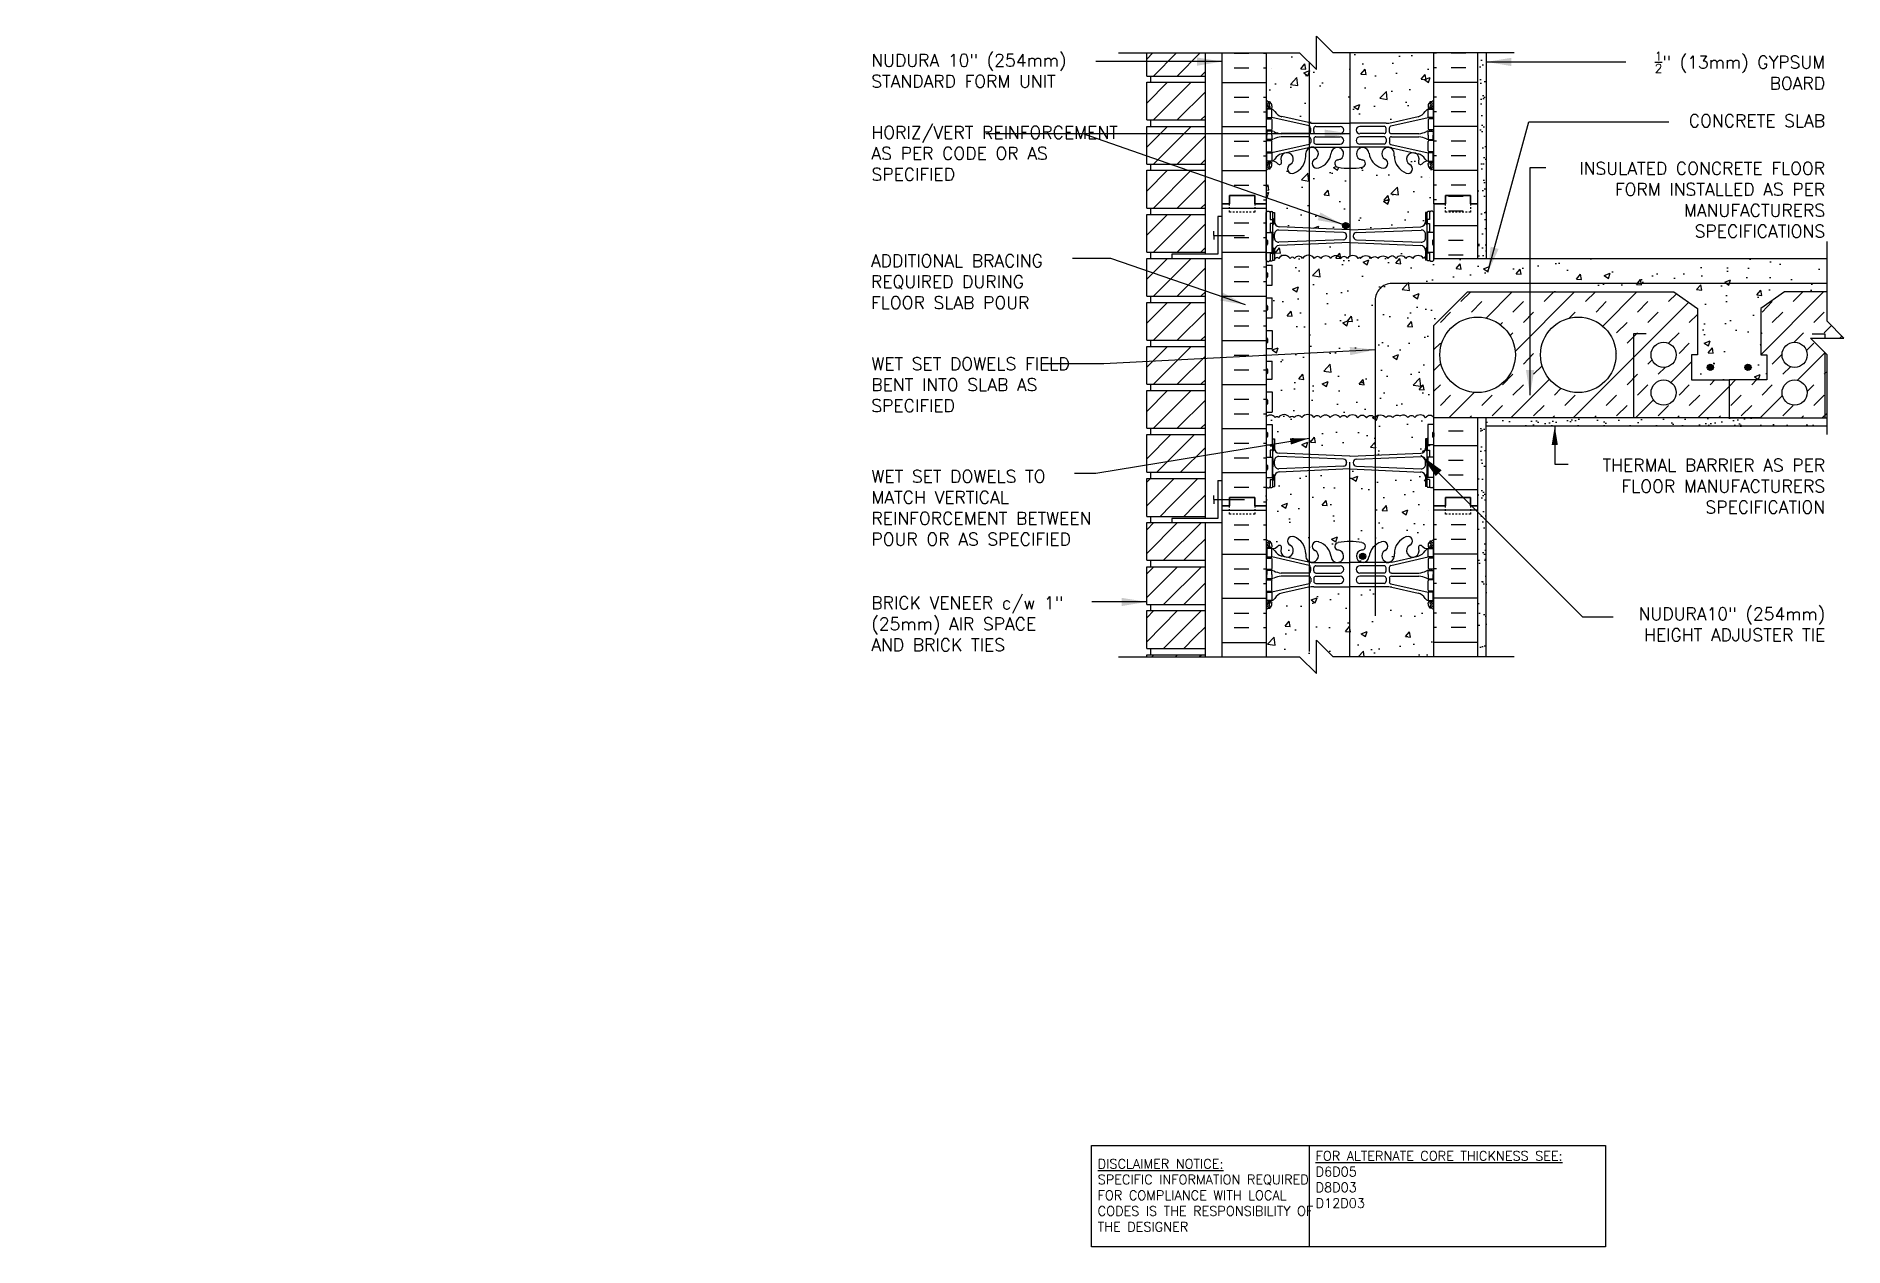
# Model space of a CAD drawing. Header units: inches. Extents: x 191 to 299, y 36 to 108.
import ezdxf

# ---------------------------------------------------------------- set-up
doc = ezdxf.new("R2010")
doc.units = ezdxf.units.IN
doc.header["$LTSCALE"] = 0.5
doc.header["$MEASUREMENT"] = 0
doc.linetypes.add('DASHED2', pattern=[0.375, 0.25, -0.125])
for name, color, linetype in [('HATCH', 12, 'Continuous'), ('line25', 2, 'Continuous'), ('LINE3', 3, 'Continuous'), ('LINE50', 5, 'Continuous'), ('LINE9', 9, 'Continuous'), ('TEXT', 4, 'Continuous'), ('Web_Edge', 9, 'Continuous')]:
    doc.layers.add(name, color=color, linetype=linetype)
doc.styles.add('DIM', font='romans.shx', dxfattribs={"width": 0.7})
doc.styles.add('ROMANS', font='romans.shx', dxfattribs={"height": 0.75})
doc.styles.get("Standard").update_dxf_attribs({"font": 'romans.shx', "height": 0.75})
doc.linetypes.add('STEEL', pattern='A,0.5,-0.2,["X",Standard,S=0.1,R=0,X=-0.1,Y=-0.05],-0.1', length=0.8)
doc.dimstyles.new('ext_12', dxfattribs={"dimscale": 12, "dimtxt": 0.09375, "dimasz": 0.09375, "dimexe": 0.09375, "dimexo": 0.0625, "dimgap": 0.0625, "dimtad": 1, "dimdec": 1, "dimzin": 2, "dimdsep": 46, "dimlunit": 4, "dimtxsty": 'DIM', "dimcen": 0.09, "dimdle": 0.09375, "dimclrt": 4, "dimadec": 0, "dimazin": 0, "dimtfac": 1, "dimtdec": 1, "dimtmove": 2, "dimatfit": 3, "dimfxl": 1, "dimfrac": 2, "dimtolj": 1, "dimtzin": 0, "dimarcsym": 0})
doc.dimstyles.new('ext_8', dxfattribs={"dimscale": 8, "dimtxt": 0.09375, "dimasz": 0.09375, "dimexe": 0.09375, "dimexo": 0.0625, "dimgap": 0.0625, "dimtad": 1, "dimdec": 1, "dimzin": 3, "dimdsep": 46, "dimlunit": 4, "dimtxsty": 'DIM', "dimcen": 0.09, "dimdle": 0.09375, "dimclrt": 4, "dimadec": 0, "dimazin": 0, "dimtfac": 1, "dimtdec": 1, "dimtmove": 2, "dimatfit": 3, "dimfxl": 1, "dimfrac": 2, "dimtolj": 1, "dimtzin": 0, "dimarcsym": 0})
pattern_1 = [(37.5, (79.0104, -47.49384), (-0.0314967, 0.963412), [0, -0.76, 0, -0.85, 0, -0.8125]), (7.5, (79.0104, -47.4938), (0.8848884, 1.411073), [0, -0.41, 0, -0.685, 0, -0.2625]), (327.5, (78.3954, -47.49384), (1.557071, 0.0028295), [0, -0.25, 0, -0.9, 0, -1.175]), (317.5, (78.3954, -47.4938), (1.503063, 0.438838), [0, -0.125, 0, -0.59, 0, -0.675])]
pattern_2 = [(50, (0, 0), (3.5863, -0.31376), [0.375, -4.125]), (355, (0, 0), (-0.693757, 3.76096), [0.3, -3.3]), (100.4514, (0.299, -0.026), (2.892544, 3.4472), [0.3187, -3.50571]), (46.1842, (0, 1), (5.336207, -0.827596), [0.5625, -6.1875]), (96.6356, (0.4447, 0.931), (4.67331, 4.87059), [0.47805, -5.25857]), (351.1842, (0, 1), (4.67331, 4.87059), [0.45, -4.95]), (21, (0.5, 0.75), (2.984535, -2.013094), [0.375, -4.125]), (326, (0.5, 0.75), (1.216577, 3.62575), [0.3, -3.3]), (71.4514, (0.7487, 0.5822), (4.20111, 1.612656), [0.3187, -3.50571]), (37.5, (0, 0), (0.0607993, 1.6644693), [0, -3.26, 0, -3.35, 0, -3.3125]), (7.5, (0, 0), (1.315348, 1.972059), [0, -1.91, 0, -3.185, 0, -1.2625]), (327.5, (-1.115, 0), (2.669112, -0.1127744), [0, -1.25, 0, -3.9, 0, -5.175]), (317.5, (-1.615, 0), (2.91593, 0.500525), [0, -1.625, 0, -2.59, 0, -3.675])]

msp = doc.modelspace()

# ---------------------------------------------------------------- texts
at = {"layer": 'TEXT', "char_height": 0.75, "style": 'ROMANS'}
for s, insert, width, attachment_point in [('NUDURA 10" (254mm) STANDARD FORM UNIT', (240.6, 106.1), 13.9131, 4), ('\\A1; {\\H0.7x;\\S1/2;}" (13mm) GYPSUM BOARD', (297.47, 106.11), 12.1742, 6), ('\\A1;CONCRETE SLAB', (297.47, 103.12), 12.1742, 6), ('HORIZ/VERT REINFORCEMENT AS PER CODE OR AS SPECIFIED', (240.61, 101.18), 16.2244, 4), ('INSULATED CONCRETE FLOOR FORM INSTALLED AS PER MANUFACTURERS SPECIFICATIONS', (297.47, 98.41), 17.6264, 6), ('ADDITIONAL BRACING REQUIRED DURING FLOOR SLAB POUR', (240.58, 93.53), 12.1742, 4), ('WET SET DOWELS FIELD BENT INTO SLAB AS SPECIFIED', (240.6, 87.39), 13.187, 4), ('\\A1;WET SET DOWELS TO MATCH VERTICAL REINFORCEMENT BETWEEN POUR OR AS SPECIFIED', (240.61, 80.05), 14.545, 4), ('THERMAL BARRIER AS PER FLOOR MANUFACTURERS SPECIFICATION', (297.47, 81.34), 17.2466, 6), ('BRICK VENEER c/w 1" (25mm) AIR SPACE AND BRICK TIES', (240.6, 73.13), 13.187, 4), ('NUDURA10" (254mm) HEIGHT ADJUSTER TIE', (297.47, 73.1), 13.2081, 6)]:
    msp.add_mtext(s, dxfattribs=dict(at, insert=insert, width=width, attachment_point=attachment_point))
at = {"layer": 'TEXT', "char_height": 0.5625, "attachment_point": 4}
for s, insert, width in [('{\\LDISCLAIMER NOTICE:}\\PSPECIFIC INFORMATION REQUIRED FOR COMPLIANCE WITH LOCAL CODES IS THE RESPONSIBILITY OF THE DESIGNER', (254.1, 39.07), 14.0024), ('{\\LFOR ALTERNATE CORE THICKNESS SEE:\\P}D6D05\\PD8D03\\PD12D03', (267.09, 40.01), 23.333)]:
    msp.add_mtext(s, dxfattribs=dict(at, insert=insert, width=width))

# ---------------------------------------------------------------- hatches: boundary and pattern name
at = {"layer": 'HATCH'}
h = msp.add_hatch(dxfattribs=at)
h.set_pattern_fill('AR-CONC', color=256, scale=0.5)
h.set_pattern_definition(pattern_2)
h.paths.add_polyline_path([(274.14, 107.17), (268.14, 107.17), (267.14, 108.17), (267.14, 106.17), (266.14, 107.17), (264.14, 107.17), (264.14, 104.36, 0.088416), (264.29, 104.26), (264.38, 104.26), (264.38, 104.22, -0.249069), (264.49, 104.01), (264.49, 103.94, -0.414214), (264.43, 103.88), (264.38, 103.88), (264.38, 103.81), (264.48, 103.81, -0.155529), (264.66, 103.68, 0.180914), (265.08, 103.37), (266.66, 103.01, 0.054974), (266.99, 102.98), (269.14, 102.98), (271.3, 102.98, 0.054974), (271.63, 103.01), (273.21, 103.37, 0.180914), (273.63, 103.68, -0.155529), (273.8, 103.81), (273.91, 103.81), (273.91, 103.88), (273.86, 103.88, -0.414214), (273.8, 103.94), (273.8, 104.01, -0.249069), (273.91, 104.22), (273.91, 104.26), (274, 104.26, 0.08841), (274.14, 104.36)])
h = msp.add_hatch(dxfattribs=at)
h.set_pattern_fill('AR-SAND', color=256, scale=0.5, style=0)
h.set_pattern_definition(pattern_1)
h.paths.add_polyline_path([(277.27, 107.17), (276.77, 107.17), (276.77, 98.17), (276.77, 94.92), (277.27, 94.92)])
h = msp.add_hatch(dxfattribs=at)
h.set_pattern_fill('AR-CONC', color=256, scale=0.5)
h.set_pattern_definition(pattern_2)
h.paths.add_polyline_path([(274.14, 98.17), (274.14, 100.17, 0.08841), (274, 100.26), (273.91, 100.26), (273.91, 100.31, -0.249069), (273.8, 100.51), (273.8, 100.58, -0.414214), (273.86, 100.64), (273.91, 100.64), (273.91, 100.71), (273.8, 100.71, 0.231736), (273.44, 100.56, -0.8344), (273.23, 100.69), (273.24, 100.71, 2.155404), (272.71, 100.51, -1), (272.49, 100, -0.311223), (271.78, 101.02), (271.78, 101.18, 1.661382), (271.22, 100.83, -1), (271.01, 100.32, -0.30095), (270.27, 101.19, 1.661382), (269.71, 100.84, 0.055617), (269.89, 100.79, -0.843243), (269.86, 100.36, -0.047544), (269.14, 100.3, -0.047544), (268.43, 100.36, -0.843243), (268.4, 100.79, 0.055617), (268.57, 100.84, 1.661382), (268.01, 101.19, -0.30095), (267.28, 100.32, -1), (267.06, 100.83, 1.661382), (266.5, 101.18), (266.5, 101.02, -0.311223), (265.79, 100, -1), (265.58, 100.51, 2.155404), (265.04, 100.71), (265.05, 100.69, -0.834375), (264.84, 100.56, 0.23174), (264.48, 100.71), (264.38, 100.71), (264.38, 100.64), (264.43, 100.64, -0.414214), (264.49, 100.58), (264.49, 100.51, -0.249069), (264.38, 100.31), (264.38, 100.26), (264.29, 100.26, 0.088416), (264.14, 100.17), (264.14, 98.17), (264.14, 97.66), (264.22, 97.74), (264.31, 97.74), (264.34, 97.71), (264.49, 97.71, -0.414214), (264.54, 97.66), (264.64, 97.66), (264.64, 97.1, 0.390098), (264.92, 96.8), (269.13, 96.62, 0.020761), (269.14, 96.62, 0.020761), (269.16, 96.62), (273.37, 96.8, 0.390098), (273.64, 97.1), (273.64, 97.66), (273.74, 97.66, -0.414214), (273.79, 97.71), (273.89, 97.71), (273.94, 97.71), (273.97, 97.74), (274.06, 97.74), (274.14, 97.66)])
h = msp.add_hatch(dxfattribs=at)
h.set_pattern_fill('INSUL', color=256, scale=7, style=0)
h.set_pattern_definition([(0, (-2662.0184, -316.8435), (0, 2.625), []), (0, (-2662.0184, -315.9685), (0, 2.625), [0.875, -0.875]), (0, (-2662.0184, -315.0935), (0, 2.625), [0.875, -0.875])])
h.paths.add_polyline_path([(261.52, 80.17), (261.96, 80.17), (261.96, 80.67), (263.46, 80.67), (263.46, 80.17), (264.14, 80.17), (264.14, 98.17), (263.46, 98.17), (263.46, 98.67), (261.96, 98.67), (261.96, 98.17), (261.52, 98.17)])
h = msp.add_hatch(dxfattribs=at)
h.set_pattern_fill('INSUL', color=256, scale=7, style=0)
h.set_pattern_definition([(0, (79.0104, -47.4938), (0, 2.625), []), (0, (79.0104, -46.6188), (0, 2.625), [0.875, -0.875]), (0, (79.0104, -45.7438), (0, 2.625), [0.875, -0.875])])
h.paths.add_polyline_path([(276.77, 98.17), (276.33, 98.17), (276.33, 98.67), (274.83, 98.67), (274.83, 98.17), (274.14, 98.17), (274.14, 94.92), (276.77, 94.92)])
h.paths.add_polyline_path([(276.77, 85.42), (274.14, 85.42), (274.14, 80.17), (274.83, 80.17), (274.83, 80.67), (276.33, 80.67), (276.33, 80.17), (276.77, 80.17)])
h = msp.add_hatch(dxfattribs=at)
h.set_pattern_fill('AR-CONC', color=256, scale=0.5)
h.set_pattern_definition(pattern_2)
h.paths.add_polyline_path([(274.14, 90.92), (276.14, 92.92), (288.45, 92.92), (289.86, 91.93), (289.86, 89.17), (289.5, 89.17), (289.5, 87.67), (291.75, 87.67), (294, 87.67), (294, 89.17), (293.64, 89.17), (293.64, 91.93), (295.04, 92.92), (297.59, 92.92), (297.59, 94.92), (274.14, 94.92), (274.14, 94.82), (274.06, 94.74), (273.97, 94.74), (273.94, 94.77), (273.79, 94.77, -0.414214), (273.74, 94.82), (273.64, 94.82), (273.64, 95.02, 0.129832), (273.52, 94.92, 0.520567), (272.88, 94.92, 0.520567), (272.47, 94.92, 0.520567), (271.89, 94.92, 0.210681), (271.64, 95.07, 0.210681), (271.4, 94.92, 0.520567), (270.82, 94.92, 0.520567), (270.41, 94.92, 0.520567), (269.77, 94.92, 0.079956), (269.7, 94.99, 0.079956), (269.63, 94.92, 0.520567), (268.99, 94.92, 0.520567), (268.58, 94.92, 0.520567), (267.99, 94.92, 0.520567), (267.41, 94.92, 0.520567), (267.01, 94.92, 0.520567), (266.31, 94.92, 0.520567), (265.84, 94.92, 0.520567), (265.57, 94.92, 0.520567), (264.89, 94.92, 0.520567), (264.7, 94.92, 0.069351), (264.64, 94.99), (264.64, 94.82), (264.54, 94.82, -0.414214), (264.49, 94.77), (264.39, 94.77), (264.34, 94.77), (264.31, 94.74), (264.22, 94.74), (264.14, 94.82), (264.14, 94.52), (264.51, 94.52), (264.51, 93.32), (264.14, 93.32), (264.14, 92.57), (264.51, 92.57), (264.51, 91.37), (264.14, 91.37), (264.14, 90.62), (264.51, 90.62), (264.51, 89.54), (264.14, 89.54), (264.14, 88.79), (264.51, 88.79), (264.51, 87.71), (264.14, 87.71), (264.14, 86.96), (264.51, 86.96), (264.51, 85.76), (264.14, 85.76), (264.14, 85.46, -0.506254), (264.68, 85.43, -0.520567), (264.87, 85.43, -0.520567), (265.55, 85.43, -0.520567), (265.82, 85.43, -0.520567), (266.28, 85.43, -0.520567), (266.99, 85.43, -0.520567), (267.39, 85.43, -0.520567), (267.97, 85.43, -0.520567), (268.56, 85.43, -0.520567), (268.97, 85.43, -0.520567), (269.61, 85.42, -0.520567), (270.12, 85.42, -0.520567), (270.64, 85.42, -0.520567), (271.28, 85.43, -0.520567), (271.69, 85.43, -0.376132), (272.14, 85.54, -0.376132), (272.6, 85.43, -0.520567), (273.01, 85.43, -0.520567), (273.65, 85.42, -0.486615), (274.14, 85.45)])
h = msp.add_hatch(dxfattribs=at)
h.set_pattern_fill('AR-CONC', color=256, scale=0.5)
h.set_pattern_definition(pattern_2)
h.paths.add_polyline_path([(273.64, 95.39, 0.390098), (273.37, 95.68), (269.16, 95.87, 0.020761), (269.14, 95.87, 0.020761), (269.13, 95.87), (264.92, 95.68, 0.390098), (264.64, 95.39), (264.64, 94.99, -0.069351), (264.7, 94.92, -0.520567), (264.89, 94.92, -0.520567), (265.57, 94.92, -0.520567), (265.84, 94.92, -0.520567), (266.31, 94.92, -0.520567), (267.01, 94.92, -0.520567), (267.41, 94.92, -0.520567), (267.99, 94.92, -0.520567), (268.58, 94.92, -0.520567), (268.99, 94.92, -0.520567), (269.63, 94.92, -0.079956), (269.7, 94.99, -0.079956), (269.77, 94.92, -0.520567), (270.41, 94.92, -0.520567), (270.82, 94.92, -0.520567), (271.4, 94.92, -0.210681), (271.64, 95.07, -0.210681), (271.89, 94.92, -0.520567), (272.47, 94.92, -0.520567), (272.88, 94.92, -0.520567), (273.52, 94.92, -0.129832), (273.64, 95.02)])
h = msp.add_hatch(dxfattribs=at)
h.set_pattern_fill('AR-CONC', color=256, scale=0.5, style=0)
h.set_pattern_definition([(50, (70.207, 11.2777), (3.5863, -0.31376), [0.375, -4.125]), (355, (70.207, 11.2777), (-0.693757, 3.76096), [0.3, -3.3]), (100.4514, (70.506, 11.2516), (2.892547, 3.4472), [0.3187, -3.50571]), (46.1842, (70.207, 12.2777), (5.336205, -0.827595), [0.5625, -6.1875]), (96.6356, (70.6517, 12.2087), (4.67331, 4.87059), [0.47805, -5.25856]), (351.1842, (70.207, 12.2777), (4.67331, 4.8706), [0.45, -4.95]), (21, (70.707, 12.0277), (2.984535, -2.013094), [0.375, -4.125]), (326, (70.707, 12.0277), (1.216577, 3.62575), [0.3, -3.3]), (71.4514, (70.9557, 11.86), (4.201113, 1.61265), [0.3187, -3.50571]), (37.5, (70.207, 11.2777), (0.060799, 1.664469), [0, -3.26, 0, -3.35, 0, -3.3125]), (7.5, (70.207, 11.2777), (1.315348, 1.972059), [0, -1.91, 0, -3.185, 0, -1.2625]), (327.5, (69.092, 11.2777), (2.669112, -0.112774), [0, -1.25, 0, -3.9, 0, -5.175]), (317.5, (68.592, 11.2777), (2.91593, 0.500525), [0, -1.625, 0, -2.59, 0, -3.675])])
h.paths.add_polyline_path([(265.82, 85.43, 0.520567), (265.55, 85.43, 0.520567), (264.87, 85.43, 0.520567), (264.68, 85.43, 0.506254), (264.14, 85.46), (264.14, 85.01), (264.51, 85.01), (264.51, 84.91, -0.327813), (264.54, 84.87), (264.64, 84.87), (264.64, 84.3, 0.390098), (264.92, 84.01), (265.82, 83.93)])
h = msp.add_hatch(dxfattribs=at)
h.set_pattern_fill('AR-CONC', color=256, scale=0.5)
h.set_pattern_definition(pattern_2)
h.paths.add_polyline_path([(273.78, 85.01), (274.14, 85.01), (274.14, 85.45, 0.486615), (273.65, 85.42, 0.520567), (273.01, 85.43, 0.520567), (272.6, 85.43, 0.376132), (272.14, 85.54, 0.376132), (271.69, 85.43, 0.520567), (271.28, 85.43, 0.520567), (270.64, 85.42, 0.520567), (270.12, 85.42, 0.520567), (269.61, 85.42, 0.520567), (268.97, 85.43, 0.520567), (268.56, 85.43, 0.520567), (267.97, 85.43, 0.520567), (267.39, 85.43, 0.520567), (266.99, 85.43, 0.520567), (266.28, 85.43, 0.520567), (265.82, 85.43, 0.520567), (265.55, 85.43, 0.520567), (264.87, 85.43, 0.520567), (264.68, 85.43, 0.506254), (264.14, 85.46), (264.14, 85.01), (264.51, 85.01), (264.51, 84.21, -0.327813), (264.54, 84.16), (264.64, 84.16), (264.64, 83.6, 0.390098), (264.92, 83.3), (269.13, 83.12, 0.020761), (269.14, 83.12, 0.020761), (269.16, 83.12), (273.37, 83.3, 0.390098), (273.64, 83.6), (273.64, 84.16), (273.74, 84.16, -0.327813), (273.78, 84.21)])
h = msp.add_hatch(dxfattribs=at)
h.set_pattern_fill('AR-SAND', color=256, scale=0.5, style=0)
h.set_pattern_definition(pattern_1)
h.paths.add_polyline_path([(277.27, 85.42), (276.77, 85.42), (276.77, 80.17), (276.77, 71.17), (277.27, 71.17)])
h = msp.add_hatch(dxfattribs=at)
h.set_pattern_fill('AR-SAND', color=256, scale=0.5, style=0)
h.set_pattern_definition([(37.5, (74.207, 11.2777), (-0.0314967, 0.963412), [0, -0.76, 0, -0.85, 0, -0.8125]), (7.5, (74.207, 11.2777), (0.8848884, 1.411073), [0, -0.41, 0, -0.685, 0, -0.2625]), (327.5, (73.592, 11.2777), (1.557071, 0.0028295), [0, -0.25, 0, -0.9, 0, -1.175]), (317.5, (73.592, 11.2777), (1.503063, 0.438838), [0, -0.125, 0, -0.59, 0, -0.675])])
h.paths.add_polyline_path([(297.59, 84.92), (297.59, 85.42), (291.75, 85.42), (277.27, 85.42), (277.27, 84.92)])
h = msp.add_hatch(dxfattribs=at)
h.set_pattern_fill('AR-CONC', color=256, scale=0.5, style=0)
h.paths.add_polyline_path([(191.41, 84.51), (190.81, 84.23, 1.638255)])
h = msp.add_hatch(dxfattribs=at)
h.set_pattern_fill('AR-CONC', color=256, scale=0.5)
h.set_pattern_definition(pattern_2)
h.paths.add_polyline_path([(274.14, 80.17), (274.14, 81.32), (274.06, 81.24), (273.97, 81.24), (273.94, 81.27), (273.79, 81.27, -0.414214), (273.74, 81.32), (273.64, 81.32), (273.64, 81.89, 0.390098), (273.37, 82.18), (269.16, 82.37, 0.020761), (269.14, 82.37, 0.020761), (269.13, 82.37), (264.92, 82.18, 0.390098), (264.64, 81.89), (264.64, 81.32), (264.54, 81.32, -0.414214), (264.49, 81.27), (264.39, 81.27), (264.34, 81.27), (264.31, 81.24), (264.22, 81.24), (264.14, 81.32), (264.14, 80.17), (264.14, 78.17, 0.088416), (264.29, 78.07), (264.38, 78.07), (264.38, 78.03, -0.249069), (264.49, 77.82), (264.49, 77.75, -0.414214), (264.43, 77.69), (264.38, 77.69), (264.38, 77.62), (264.48, 77.62, 0.231736), (264.84, 77.77, -0.8344), (265.05, 77.65), (265.04, 77.62, 2.155404), (265.58, 77.82, -1), (265.79, 78.33, -0.311223), (266.5, 77.31), (266.5, 77.15, 1.661382), (267.06, 77.5, -1), (267.28, 78.01, -0.30095), (268.01, 77.14, 1.661382), (268.57, 77.49, 0.055617), (268.4, 77.54, -0.843243), (268.43, 77.97, -0.047544), (269.14, 78.04, -0.047544), (269.86, 77.97, -0.843243), (269.89, 77.54, 0.055617), (269.71, 77.49, 1.661382), (270.27, 77.14, -0.30095), (271.01, 78.01, -1), (271.22, 77.5, 1.661382), (271.78, 77.15), (271.78, 77.31, -0.311223), (272.49, 78.33, -1), (272.71, 77.82, 2.155404), (273.24, 77.62), (273.23, 77.65, -0.834375), (273.44, 77.77, 0.23174), (273.8, 77.62), (273.91, 77.62), (273.91, 77.69), (273.86, 77.69, -0.414214), (273.8, 77.75), (273.8, 77.82, -0.249069), (273.91, 78.03), (273.91, 78.07), (274, 78.07, 0.08841), (274.14, 78.17)])
h = msp.add_hatch(dxfattribs=at)
h.set_pattern_fill('AR-CONC', color=256, scale=0.5)
h.set_pattern_definition(pattern_2)
h.paths.add_polyline_path([(274.14, 73.97, 0.08841), (274, 74.07), (273.91, 74.07), (273.91, 74.11, -0.249069), (273.8, 74.32), (273.8, 74.39, -0.414214), (273.86, 74.45), (273.91, 74.45), (273.91, 74.52), (273.8, 74.52, -0.155529), (273.63, 74.65, 0.180914), (273.21, 74.97), (271.63, 75.32, 0.054974), (271.3, 75.35), (269.14, 75.35), (266.99, 75.35, 0.054974), (266.66, 75.32), (265.08, 74.97, 0.180914), (264.66, 74.65, -0.155529), (264.48, 74.52), (264.38, 74.52), (264.38, 74.45), (264.43, 74.45, -0.414214), (264.49, 74.39), (264.49, 74.32, -0.249069), (264.38, 74.11), (264.38, 74.07), (264.29, 74.07, 0.088416), (264.14, 73.97), (264.14, 71.17), (266.14, 71.17), (267.14, 70.17), (267.14, 72.17), (268.14, 71.17), (274.14, 71.17)])
at = {"layer": 'LINE3'}
for points in [[(269.07, 96.87, 1), (268.7, 96.87, 1)], [(290.81, 88.42, 1), (290.43, 88.42, 1)], [(293.06, 88.42, 1), (292.68, 88.42, 1)], [(270.09, 77.16, 1), (269.71, 77.16, 1)]]:
    msp.add_hatch(color=256, dxfattribs=at).paths.add_polyline_path(points)

# ---------------------------------------------------------------- linework, layer by layer
at = {"layer": 'HATCH'}
for p, q in [((257.02, 106.8), (257.38, 107.17)), ((257.43, 105.79), (258.8, 107.17)), ((258.84, 105.79), (260.21, 107.17)), ((262.23, 107.16), (263.11, 107.16)), ((263.98, 107.16), (264.14, 107.16)), ((274.3, 107.16), (274.14, 107.16)), ((276.05, 107.16), (275.18, 107.16)), ((260.25, 105.79), (260.52, 106.06)), ((262.23, 106.28), (263.11, 106.28)), ((263.98, 106.28), (264.14, 106.28)), ((264.49, 106.23), (264.49, 106.23)), ((274.3, 106.28), (274.14, 106.28)), ((276.05, 106.28), (275.18, 106.28)), ((257.02, 104.18), (258.26, 105.42)), ((257.43, 103.17), (259.68, 105.42)), ((258.84, 103.17), (260.52, 104.85)), ((261.52, 105.41), (264.14, 105.41)), ((276.77, 105.41), (274.14, 105.41)), ((262.23, 104.53), (263.11, 104.53)), ((262.23, 103.66), (263.11, 103.66)), ((263.98, 104.53), (264.14, 104.53)), ((263.98, 103.66), (264.14, 103.66)), ((274.3, 104.53), (274.14, 104.53)), ((274.3, 103.66), (274.14, 103.66)), ((276.05, 104.53), (275.18, 104.53)), ((276.05, 103.66), (275.18, 103.66)), ((257.02, 101.55), (258.26, 102.79)), ((257.43, 100.54), (259.68, 102.79)), ((260.25, 103.17), (260.52, 103.43)), ((261.52, 102.78), (264.14, 102.78)), ((276.77, 102.78), (274.14, 102.78)), ((258.84, 100.54), (260.52, 102.22)), ((262.23, 101.91), (263.11, 101.91)), ((263.98, 101.91), (264.14, 101.91)), ((274.3, 101.91), (274.14, 101.91)), ((276.05, 101.91), (275.18, 101.91)), ((260.25, 100.54), (260.52, 100.81)), ((262.23, 101.03), (263.11, 101.03)), ((263.98, 101.03), (264.14, 101.03)), ((274.3, 101.03), (274.14, 101.03)), ((276.05, 101.03), (275.18, 101.03)), ((257.02, 98.93), (258.26, 100.17)), ((257.43, 97.92), (259.68, 100.17)), ((258.84, 97.92), (260.52, 99.6)), ((261.52, 100.16), (264.14, 100.16)), ((262.23, 99.28), (263.11, 99.28)), ((263.98, 99.28), (264.14, 99.28)), ((273.9, 99.75), (273.9, 99.75)), ((276.77, 100.16), (274.14, 100.16)), ((274.3, 99.28), (274.14, 99.28)), ((276.05, 99.28), (275.18, 99.28)), ((260.25, 97.92), (260.52, 98.18)), ((263.98, 98.41), (264.14, 98.41)), ((264.28, 99), (264.28, 99)), ((274.3, 98.41), (274.14, 98.41)), ((257.02, 96.3), (258.26, 97.54)), ((257.43, 95.29), (259.68, 97.54)), ((258.84, 95.29), (260.52, 96.97)), ((257.02, 93.68), (258.26, 94.92)), ((257.43, 92.67), (259.68, 94.92)), ((260.25, 95.29), (260.52, 95.56)), ((285.66, 94.9), (285.66, 94.9)), ((258.84, 92.67), (260.52, 94.35)), ((260.25, 92.67), (260.52, 92.93)), ((275.76, 92.34), (276.34, 92.92)), ((277.26, 91.36), (278.82, 92.92)), ((278.99, 89.37), (282.53, 92.92)), ((280.71, 92.34), (281.29, 92.92)), ((283.19, 92.34), (283.77, 92.92)), ((284.21, 90.88), (286.24, 92.92)), ((288.14, 92.34), (288.61, 92.81)), ((293.64, 89.17), (297.38, 92.92)), ((295.56, 92.34), (296.14, 92.92)), ((257.02, 91.05), (258.26, 92.29)), ((257.43, 90.04), (259.68, 92.29)), ((258.84, 90.04), (260.52, 91.72)), ((274.53, 91.1), (275.14, 91.72)), ((276.38, 91.72), (277, 92.34)), ((278.86, 91.72), (279.48, 92.34)), ((279.48, 91.1), (280.09, 91.72)), ((282.2, 91.35), (282.57, 91.72)), ((282.45, 85.42), (289.33, 92.29)), ((283.81, 91.72), (284.42, 92.34)), ((286.28, 91.72), (286.9, 92.34)), ((286.9, 91.1), (287.52, 91.72)), ((293.71, 91.72), (294.32, 92.34)), ((294.32, 91.1), (294.94, 91.72)), ((296.8, 91.1), (297.42, 91.72)), ((278.1, 90.96), (278.24, 91.1)), ((285.04, 90.48), (285.66, 91.1)), ((289.37, 91.1), (289.86, 91.58)), ((297.42, 90.48), (297.84, 90.91)), ((257.02, 88.43), (258.26, 89.67)), ((257.43, 87.42), (259.68, 89.67)), ((260.25, 90.04), (260.52, 90.31)), ((274.14, 89.48), (274.53, 89.86)), ((278.68, 90.31), (278.86, 90.48)), ((285.66, 89.86), (286.28, 90.48)), ((288.14, 89.86), (288.76, 90.48)), ((288.76, 89.24), (289.37, 89.86)), ((293.64, 90.41), (293.71, 90.48)), ((295.62, 89.92), (296.18, 90.48)), ((296.36, 89.42), (296.8, 89.86)), ((298.34, 90.17), (298.46, 90.29)), ((258.84, 87.42), (260.52, 89.1)), ((274.14, 88.24), (274.56, 88.65)), ((279.48, 88.62), (280.09, 89.24)), ((280.09, 88.01), (280.6, 88.51)), ((285, 89.2), (285.04, 89.24)), ((286.9, 88.62), (287.15, 88.88)), ((287.52, 88.01), (287.93, 88.42)), ((288.28, 87.53), (289.5, 88.75)), ((293.16, 88.44), (293.16, 88.44)), ((294.32, 88.62), (294.9, 89.2)), ((294.94, 88.01), (295.4, 88.46)), ((295.82, 87.65), (297.46, 89.29)), ((260.25, 87.42), (260.52, 87.68)), ((274.14, 87), (274.53, 87.39)), ((278.24, 87.39), (278.86, 88.01)), ((278.74, 85.42), (281.03, 87.71)), ((278.86, 86.77), (279.48, 87.39)), ((285.66, 87.39), (286.28, 88.01)), ((286.28, 86.77), (286.9, 87.39)), ((288.76, 86.77), (289.37, 87.39)), ((290.61, 87.39), (290.89, 87.67)), ((291.75, 87.28), (292.13, 87.67)), ((293.09, 87.39), (293.37, 87.67)), ((293.71, 86.77), (294.32, 87.39)), ((296.4, 86.98), (296.8, 87.39)), ((297.42, 88.01), (297.59, 88.17)), ((257.02, 85.8), (258.26, 87.04)), ((257.43, 84.79), (259.68, 87.04)), ((258.84, 84.79), (260.52, 86.47)), ((274.53, 86.15), (275.14, 86.77)), ((275.03, 85.42), (276.54, 86.93)), ((277, 86.15), (277.62, 86.77)), ((281.33, 86.77), (281.72, 87.16)), ((281.95, 86.15), (282.57, 86.77)), ((284.42, 86.15), (285.04, 86.77)), ((286.17, 85.42), (287.23, 86.48)), ((289.37, 86.15), (289.99, 86.77)), ((289.88, 85.42), (291.75, 87.28)), ((291.85, 86.15), (292.47, 86.77)), ((293.59, 85.42), (294.92, 86.74)), ((296.8, 86.15), (297.42, 86.77)), ((276.27, 85.42), (276.38, 85.53)), ((277.62, 85.53), (278.24, 86.15)), ((280.09, 85.53), (280.71, 86.15)), ((281.22, 85.42), (281.33, 85.53)), ((283.69, 85.42), (283.81, 85.53)), ((285.04, 85.53), (285.66, 86.15)), ((287.52, 85.53), (288.14, 86.15)), ((288.64, 85.42), (288.76, 85.53)), ((291.12, 85.42), (291.23, 85.53)), ((292.47, 85.53), (293.09, 86.15)), ((294.94, 85.53), (295.56, 86.15)), ((296.07, 85.42), (296.18, 85.53)), ((297.3, 85.42), (297.59, 85.7)), ((257.02, 84.39), (257.05, 84.42)), ((257.02, 82.97), (258.47, 84.42)), ((257.63, 82.17), (259.88, 84.42)), ((260.25, 84.79), (260.52, 85.06)), ((259.04, 82.17), (260.52, 83.64)), ((260.46, 82.17), (260.52, 82.23)), ((257.02, 81.57), (257.24, 81.79)), ((257.05, 80.18), (258.66, 81.79)), ((258.46, 80.18), (260.07, 81.79)), ((257.02, 80.15), (257.05, 80.18)), ((257.82, 79.54), (258.46, 80.18)), ((259.24, 79.54), (259.88, 80.18)), ((259.88, 80.18), (260.52, 80.82)), ((261.52, 79.91), (264.14, 79.91)), ((273.81, 79.92), (273.81, 79.92)), ((276.77, 79.91), (274.14, 79.91)), ((257.02, 77.32), (258.86, 79.17)), ((257.02, 78.74), (257.45, 79.17)), ((258.03, 76.92), (260.28, 79.17)), ((262.23, 79.03), (263.11, 79.03)), ((263.98, 79.03), (264.14, 79.03)), ((274.3, 79.03), (274.14, 79.03)), ((276.05, 79.03), (275.18, 79.03)), ((259.88, 77.56), (260.52, 78.2)), ((262.23, 78.16), (263.11, 78.16)), ((263.98, 78.16), (264.14, 78.16)), ((274.3, 78.16), (274.14, 78.16)), ((276.05, 78.16), (275.18, 78.16)), ((257.02, 74.7), (258.86, 76.54)), ((257.02, 76.11), (257.45, 76.54)), ((258.03, 74.29), (260.28, 76.54)), ((259.24, 76.92), (259.88, 77.56)), ((261.52, 77.28), (264.14, 77.28)), ((276.77, 77.28), (274.14, 77.28)), ((259.88, 74.93), (260.52, 75.57)), ((262.23, 76.41), (263.11, 76.41)), ((262.23, 75.53), (263.11, 75.53)), ((263.98, 76.41), (264.14, 76.41)), ((263.98, 75.53), (264.14, 75.53)), ((274.3, 76.41), (274.14, 76.41)), ((274.3, 75.53), (274.14, 75.53)), ((276.05, 76.41), (275.18, 76.41)), ((276.05, 75.53), (275.18, 75.53)), ((259.24, 74.29), (259.88, 74.93)), ((261.52, 74.66), (264.14, 74.66)), ((276.77, 74.66), (274.14, 74.66)), ((257.02, 72.07), (258.86, 73.92)), ((257.02, 73.49), (257.45, 73.92)), ((258.03, 71.67), (260.28, 73.92)), ((262.23, 73.78), (263.11, 73.78)), ((263.98, 73.78), (264.14, 73.78)), ((274.3, 73.78), (274.14, 73.78)), ((276.05, 73.78), (275.18, 73.78)), ((259.24, 71.67), (259.88, 72.31)), ((259.88, 72.31), (260.52, 72.95)), ((262.23, 72.91), (263.11, 72.91)), ((263.98, 72.91), (264.14, 72.91)), ((274.3, 72.91), (274.14, 72.91)), ((276.05, 72.91), (275.18, 72.91)), ((257.32, 71.17), (257.45, 71.29)), ((258.73, 71.17), (258.86, 71.29)), ((260.15, 71.17), (260.28, 71.29)), ((261.52, 72.03), (264.14, 72.03)), ((276.77, 72.03), (274.14, 72.03))]:
    msp.add_line(p, q, dxfattribs=at)
for points in [[(269.7, 94.99, 0.079956), (269.63, 94.92, 0.520567), (268.99, 94.92, 0.520567), (268.58, 94.92, 0.520567), (267.99, 94.92, 0.520567), (267.41, 94.92, 0.520567), (267.01, 94.92, 0.520567), (266.31, 94.92, 0.520567), (265.84, 94.92, 0.520567), (265.57, 94.92, 0.520567), (264.89, 94.92, 0.520567), (264.7, 94.92, 0.069351), (264.64, 94.99, 0.069351)], [(269.7, 94.99, -0.079956), (269.77, 94.92, -0.520567), (270.41, 94.92, -0.520567), (270.82, 94.92, -0.520567), (271.4, 94.92, -0.210681), (271.64, 95.07, -0.210681)], [(273.64, 95.02, 0.129832), (273.52, 94.92, 0.520567), (272.88, 94.92, 0.520567), (272.47, 94.92, 0.520567), (271.89, 94.92, 0.210681), (271.64, 95.07, 0.210681)], [(270.12, 85.42, 0.520567), (269.61, 85.42, 0.520567), (268.97, 85.43, 0.520567), (268.56, 85.43, 0.520567), (267.97, 85.43, 0.520567), (267.39, 85.43, 0.520567), (266.99, 85.43, 0.520567), (266.28, 85.43, 0.520567), (265.82, 85.43, 0.520567), (265.55, 85.43, 0.520567), (264.87, 85.43, 0.520567), (264.68, 85.43, 0.520567), (264.13, 85.45)], [(270.12, 85.42, -0.520567), (270.64, 85.42, -0.520567), (271.28, 85.43, -0.520567), (271.69, 85.43, -0.376132), (272.14, 85.54, -0.376132)], [(274.16, 85.42, 0.520567), (273.65, 85.42, 0.520567), (273.01, 85.43, 0.520567), (272.6, 85.43, 0.376132), (272.14, 85.54, 0.376132)]]:
    msp.add_lwpolyline(points, format="xyb", dxfattribs=at)
at = {"layer": 'line25'}
for p, q in [((257.02, 105.79), (257.02, 107.17)), ((260.52, 95.17), (260.52, 107.17)), ((264.14, 107.17), (264.14, 98.17)), ((274.14, 98.17), (274.14, 107.17)), ((257.02, 105.79), (260.52, 105.79)), ((257.27, 105.42), (257.27, 105.79)), ((257.02, 105.42), (260.52, 105.42)), ((257.02, 103.17), (257.02, 105.42)), ((257.02, 103.17), (260.52, 103.17)), ((257.02, 102.79), (260.52, 102.79)), ((257.02, 100.54), (257.02, 102.79)), ((257.27, 102.79), (257.27, 103.17)), ((257.02, 100.54), (260.52, 100.54)), ((257.27, 100.17), (257.27, 100.54)), ((257.02, 100.17), (260.52, 100.17)), ((257.02, 97.92), (257.02, 100.17)), ((264.14, 98.17), (264.14, 80.17)), ((274.14, 98.17), (274.14, 94.92)), ((257.02, 97.92), (260.52, 97.92)), ((257.02, 97.54), (260.52, 97.54)), ((257.02, 95.29), (257.02, 97.54)), ((257.27, 97.54), (257.27, 97.92)), ((264.14, 96.47), (264.51, 96.47)), ((264.51, 95.27), (264.51, 96.47)), ((274.14, 96.47), (273.78, 96.47)), ((273.78, 95.27), (273.78, 96.47)), ((257.02, 95.29), (260.52, 95.29)), ((257.02, 94.92), (260.52, 94.92)), ((257.02, 92.67), (257.02, 94.92)), ((257.27, 94.92), (257.27, 95.29)), ((260.52, 79.42), (260.52, 94.92)), ((264.14, 95.27), (264.51, 95.27)), ((274.14, 95.27), (273.78, 95.27)), ((274.14, 94.92), (297.59, 94.92)), ((264.14, 94.52), (264.51, 94.52)), ((264.51, 93.32), (264.51, 94.52)), ((264.14, 93.32), (264.51, 93.32)), ((274.14, 90.92), (276.14, 92.92)), ((276.14, 92.92), (288.45, 92.92)), ((288.45, 92.92), (289.86, 91.93)), ((257.02, 92.67), (260.52, 92.67)), ((257.02, 92.29), (260.52, 92.29)), ((257.02, 90.04), (257.02, 92.29)), ((257.27, 92.29), (257.27, 92.67)), ((264.14, 92.57), (264.51, 92.57)), ((264.51, 91.37), (264.51, 92.57)), ((289.86, 91.93), (289.86, 89.17)), ((264.14, 91.37), (264.51, 91.37)), ((264.14, 90.62), (264.51, 90.62)), ((264.51, 90.62), (264.51, 89.54)), ((274.14, 80.17), (274.14, 90.92)), ((257.02, 90.04), (260.52, 90.04)), ((257.02, 89.67), (260.52, 89.67)), ((257.02, 87.42), (257.02, 89.67)), ((257.27, 89.67), (257.27, 90.04)), ((264.14, 89.54), (264.51, 89.54)), ((264.14, 88.79), (264.51, 88.79)), ((264.51, 87.71), (264.51, 88.79)), ((289.86, 89.17), (289.5, 89.17)), ((289.5, 89.17), (289.5, 87.67)), ((257.02, 87.42), (260.52, 87.42)), ((257.27, 87.04), (257.27, 87.42)), ((264.14, 87.71), (264.51, 87.71)), ((289.5, 87.67), (291.75, 87.67)), ((291.75, 87.67), (291.75, 85.42)), ((257.02, 87.04), (260.52, 87.04)), ((257.02, 84.79), (257.02, 87.04)), ((264.14, 86.96), (264.51, 86.96)), ((264.51, 86.96), (264.51, 85.76)), ((264.14, 85.76), (264.51, 85.76)), ((293.59, 85.42), (274.14, 85.42)), ((257.02, 84.79), (260.52, 84.79)), ((257.02, 82.17), (257.02, 84.42)), ((257.02, 84.42), (260.52, 84.42)), ((257.27, 84.42), (257.27, 84.79)), ((264.14, 85.01), (264.51, 85.01)), ((264.51, 85.01), (264.51, 83.81)), ((273.78, 85.01), (273.78, 83.81)), ((274.14, 85.01), (273.78, 85.01)), ((264.14, 83.81), (264.51, 83.81)), ((264.14, 83.06), (264.51, 83.06)), ((264.51, 83.06), (264.51, 81.86)), ((274.14, 83.81), (273.78, 83.81)), ((274.14, 83.06), (273.78, 83.06)), ((273.78, 83.06), (273.78, 81.86)), ((257.02, 82.17), (260.52, 82.17)), ((257.27, 81.79), (257.27, 82.17)), ((257.27, 81.79), (257.27, 82.17)), ((257.02, 81.79), (260.52, 81.79)), ((257.02, 79.54), (257.02, 81.79)), ((264.14, 81.86), (264.51, 81.86)), ((274.14, 81.86), (273.78, 81.86)), ((264.14, 80.17), (264.14, 71.17)), ((274.14, 71.17), (274.14, 80.17)), ((257.02, 79.54), (260.52, 79.54)), ((257.02, 79.17), (260.52, 79.17)), ((257.02, 76.92), (257.02, 79.17)), ((257.27, 79.17), (257.27, 79.54)), ((260.52, 71.17), (260.52, 79.17)), ((257.02, 76.92), (260.52, 76.92)), ((257.02, 76.54), (260.52, 76.54)), ((257.02, 74.29), (257.02, 76.54)), ((257.27, 76.54), (257.27, 76.92)), ((257.02, 74.29), (260.52, 74.29)), ((257.02, 73.92), (260.52, 73.92)), ((257.02, 71.67), (257.02, 73.92)), ((257.27, 73.92), (257.27, 74.29)), ((257.02, 71.67), (260.52, 71.67)), ((257.02, 71.29), (260.52, 71.29)), ((257.02, 71.17), (257.02, 71.29)), ((257.27, 71.29), (257.27, 71.67))]:
    msp.add_line(p, q, dxfattribs=at)
msp.add_lwpolyline([(297.59, 92.92), (295.04, 92.92), (293.64, 91.93), (293.64, 89.17), (294, 89.17), (294, 87.67), (291.75, 87.67), (291.75, 85.42), (297.59, 85.42)], dxfattribs=at)
at = {"layer": 'LINE3'}
for p, q in [((269.13, 107.17), (269.13, 95.04)), ((266.7, 106.61), (266.7, 71.49)), ((269.11, 82.78), (269.11, 71.17))]:
    msp.add_line(p, q, dxfattribs=at)
at = {"layer": 'LINE3', "linetype": 'STEEL'}
msp.add_line((297.59, 93.42), (276.14, 93.42), dxfattribs=at)
at = {"layer": 'LINE3'}
msp.add_lwpolyline([(276.14, 93.42), (271.64, 93.42, 0.414214), (270.64, 92.42), (270.64, 73.61)], format="xyb", dxfattribs=at)
for centre in [(268.88, 96.87), (290.62, 88.42), (292.87, 88.42), (269.9, 77.16)]:
    msp.add_circle(centre, 0.188, dxfattribs=at)
at = {"layer": 'LINE50'}
for p, q in [((261.52, 98.17), (261.52, 107.17)), ((276.77, 98.17), (276.77, 107.17)), ((261.52, 80.17), (261.52, 98.17)), ((276.77, 94.92), (276.77, 98.17)), ((276.77, 80.17), (276.77, 85.42)), ((261.52, 71.17), (261.52, 80.17)), ((276.77, 71.17), (276.77, 80.17))]:
    msp.add_line(p, q, dxfattribs=at)
for points in [[(261.52, 98.17), (261.96, 98.17), (261.96, 98.67), (263.46, 98.67), (263.46, 98.17), (264.14, 98.17)], [(264.14, 98.17), (263.46, 98.17), (263.46, 98.67), (261.96, 98.67), (261.96, 98.17), (261.52, 98.17)], [(276.77, 98.17), (276.33, 98.17), (276.33, 98.67), (274.83, 98.67), (274.83, 98.17), (274.14, 98.17)], [(274.14, 98.17), (274.83, 98.17), (274.83, 98.67), (276.33, 98.67), (276.33, 98.17), (276.77, 98.17)], [(264.14, 80.17), (263.46, 80.17), (263.46, 80.67), (261.96, 80.67), (261.96, 80.17), (261.52, 80.17)], [(261.52, 80.17), (261.96, 80.17), (261.96, 80.67), (263.46, 80.67), (263.46, 80.17), (264.14, 80.17)], [(274.14, 80.17), (274.83, 80.17), (274.83, 80.67), (276.33, 80.67), (276.33, 80.17), (276.77, 80.17)], [(276.77, 80.17), (276.33, 80.17), (276.33, 80.67), (274.83, 80.67), (274.83, 80.17), (274.14, 80.17)]]:
    msp.add_lwpolyline(points, dxfattribs=at)
at = {"layer": 'LINE9'}
for p, q in [((267.14, 106.17), (267.14, 108.17)), ((267.14, 108.17), (268.14, 107.17)), ((255.34, 107.17), (266.14, 107.17)), ((266.14, 107.17), (267.14, 106.17)), ((278.94, 107.17), (268.14, 107.17)), ((277.27, 107.17), (277.27, 94.92)), ((261.27, 97.43), (261.52, 97.43)), ((261.27, 97.42), (261.27, 95.17)), ((264.14, 97.66), (264.22, 97.74)), ((264.14, 94.82), (264.14, 97.66)), ((264.22, 97.74), (264.31, 97.74)), ((264.39, 97.66), (264.31, 97.74)), ((264.34, 97.71), (264.49, 97.71)), ((264.39, 97.71), (264.49, 97.71)), ((264.39, 97.66), (264.39, 97.24)), ((264.54, 94.82), (264.54, 97.66)), ((264.54, 97.66), (264.64, 97.66)), ((264.54, 97.64), (264.54, 97.64)), ((264.54, 97.29), (264.59, 97.29)), ((264.59, 97.29), (264.59, 96.94)), ((264.64, 97.66), (264.64, 97.1)), ((273.74, 97.66), (273.64, 97.66)), ((273.64, 97.66), (273.64, 97.1)), ((273.69, 97.29), (273.69, 96.94)), ((273.74, 97.29), (273.69, 97.29)), ((273.74, 94.82), (273.74, 97.66)), ((273.74, 97.64), (273.74, 97.64)), ((273.94, 97.71), (273.79, 97.71)), ((273.89, 97.71), (273.79, 97.71)), ((273.89, 97.66), (273.97, 97.74)), ((273.89, 97.66), (273.89, 97.24)), ((274.06, 97.74), (273.97, 97.74)), ((274.14, 97.66), (274.06, 97.74)), ((274.14, 94.82), (274.14, 97.66)), ((261.02, 96.29), (261.02, 96.54)), ((261.02, 96.29), (262.86, 96.29)), ((261.02, 96.29), (261.02, 96.04)), ((264.14, 95.98), (264.14, 95.76)), ((264.14, 95.93), (264.14, 95.93)), ((264.18, 96.02), (264.18, 96.02)), ((264.22, 95.98), (264.22, 95.76)), ((264.39, 96.99), (264.39, 96.49)), ((264.54, 96.94), (264.59, 96.94)), ((264.64, 96.13), (264.64, 96.36)), ((268.76, 96.46), (264.9, 96.61)), ((268.76, 96.03), (264.9, 95.88)), ((269.13, 96.62), (264.92, 96.8)), ((268.94, 96.26), (268.94, 96.23)), ((269.16, 96.62), (273.37, 96.8)), ((269.34, 96.26), (269.34, 96.23)), ((269.53, 96.46), (273.38, 96.61)), ((269.53, 96.03), (273.38, 95.88)), ((273.64, 96.13), (273.64, 96.36)), ((273.74, 96.94), (273.69, 96.94)), ((273.89, 96.99), (273.89, 96.49)), ((274.06, 95.98), (274.06, 95.76)), ((274.06, 95.93), (274.06, 95.93)), ((274.1, 96.02), (274.1, 96.02)), ((274.14, 95.98), (274.14, 95.76)), ((261.27, 95.17), (258.52, 95.17)), ((258.52, 95.17), (258.52, 94.92)), ((258.52, 94.92), (261.52, 94.92)), ((264.14, 95.82), (264.14, 95.82)), ((264.18, 95.72), (264.18, 95.72)), ((264.39, 95.24), (264.39, 94.82)), ((264.54, 95.54), (264.59, 95.54)), ((264.54, 95.19), (264.59, 95.19)), ((264.59, 95.54), (264.59, 95.19)), ((264.64, 95.39), (264.64, 94.82)), ((269.13, 95.87), (264.92, 95.68)), ((269.16, 95.87), (273.37, 95.68)), ((273.64, 95.39), (273.64, 94.82)), ((273.74, 95.54), (273.69, 95.54)), ((273.69, 95.54), (273.69, 95.19)), ((273.74, 95.19), (273.69, 95.19)), ((273.89, 95.24), (273.89, 94.82)), ((274.06, 95.82), (274.06, 95.82)), ((274.1, 95.72), (274.1, 95.72)), ((264.14, 94.82), (264.22, 94.74)), ((264.14, 94.03), (264.14, 93.81)), ((264.14, 93.98), (264.14, 93.98)), ((264.14, 93.87), (264.14, 93.87)), ((264.18, 94.07), (264.18, 94.07)), ((264.18, 93.77), (264.18, 93.77)), ((264.22, 94.74), (264.31, 94.74)), ((264.22, 94.03), (264.22, 93.81)), ((264.39, 94.82), (264.31, 94.74)), ((264.34, 94.77), (264.49, 94.77)), ((264.39, 94.77), (264.49, 94.77)), ((264.54, 94.82), (264.64, 94.82)), ((273.74, 94.82), (273.64, 94.82)), ((273.89, 94.77), (273.79, 94.77)), ((273.94, 94.77), (273.79, 94.77)), ((273.89, 94.82), (273.97, 94.74)), ((274.06, 94.74), (273.97, 94.74)), ((274.14, 94.82), (274.06, 94.74)), ((264.14, 92.08), (264.14, 91.86)), ((264.14, 92.03), (264.14, 92.03)), ((264.14, 91.92), (264.14, 91.92)), ((264.18, 92.12), (264.18, 92.12)), ((264.18, 91.82), (264.18, 91.82)), ((264.22, 92.08), (264.22, 91.86)), ((264.14, 90.13), (264.14, 89.91)), ((264.14, 90.08), (264.14, 90.08)), ((264.14, 89.97), (264.14, 89.97)), ((264.18, 90.17), (264.18, 90.17)), ((264.18, 89.87), (264.18, 89.87)), ((264.22, 90.13), (264.22, 89.91)), ((264.14, 88.3), (264.14, 88.08)), ((264.14, 88.25), (264.14, 88.25)), ((264.14, 88.14), (264.14, 88.14)), ((264.18, 88.34), (264.18, 88.34)), ((264.18, 88.04), (264.18, 88.04)), ((264.22, 88.3), (264.22, 88.08)), ((264.14, 86.47), (264.14, 86.25)), ((264.14, 86.42), (264.14, 86.42)), ((264.14, 86.31), (264.14, 86.31)), ((264.18, 86.51), (264.18, 86.51)), ((264.22, 86.47), (264.22, 86.25)), ((264.18, 86.21), (264.18, 86.21)), ((277.27, 71.17), (277.27, 85.42)), ((264.14, 84.52), (264.14, 84.3)), ((264.14, 84.47), (264.14, 84.47)), ((264.14, 84.36), (264.14, 84.36)), ((264.18, 84.56), (264.18, 84.56)), ((264.18, 84.26), (264.18, 84.26)), ((264.22, 84.52), (264.22, 84.3)), ((264.54, 81.32), (264.54, 84.16)), ((264.54, 84.16), (264.64, 84.16)), ((264.54, 84.14), (264.54, 84.14)), ((264.64, 84.16), (264.64, 83.6)), ((273.74, 84.16), (273.64, 84.16)), ((273.64, 84.16), (273.64, 83.6)), ((273.74, 81.32), (273.74, 84.16)), ((273.74, 84.14), (273.74, 84.14)), ((274.06, 84.52), (274.06, 84.3)), ((274.06, 84.47), (274.06, 84.47)), ((274.06, 84.36), (274.06, 84.36)), ((274.1, 84.56), (274.1, 84.56)), ((274.1, 84.26), (274.1, 84.26)), ((274.14, 84.52), (274.14, 84.3)), ((297.59, 84.92), (277.27, 84.92)), ((264.39, 83.81), (264.39, 83.74)), ((264.39, 83.49), (264.39, 83.06)), ((264.54, 83.79), (264.59, 83.79)), ((264.54, 83.44), (264.59, 83.44)), ((264.59, 83.79), (264.59, 83.44)), ((268.76, 82.96), (264.9, 83.11)), ((269.13, 83.12), (264.92, 83.3)), ((269.16, 83.12), (273.37, 83.3)), ((269.53, 82.96), (273.38, 83.11)), ((273.69, 83.79), (273.69, 83.44)), ((273.74, 83.79), (273.69, 83.79)), ((273.74, 83.44), (273.69, 83.44)), ((273.89, 83.81), (273.89, 83.74)), ((273.89, 83.49), (273.89, 83.06)), ((264.14, 82.57), (264.14, 82.35)), ((264.14, 82.52), (264.14, 82.52)), ((264.14, 82.41), (264.14, 82.41)), ((264.18, 82.61), (264.18, 82.61)), ((264.18, 82.31), (264.18, 82.31)), ((264.22, 82.57), (264.22, 82.35)), ((264.54, 82.04), (264.59, 82.04)), ((264.59, 82.04), (264.59, 81.69)), ((264.64, 82.63), (264.64, 82.86)), ((268.76, 82.53), (264.9, 82.38)), ((269.13, 82.37), (264.92, 82.18)), ((268.94, 82.76), (268.94, 82.73)), ((269.16, 82.37), (273.37, 82.18)), ((269.34, 82.76), (269.34, 82.73)), ((269.53, 82.53), (273.38, 82.38)), ((273.64, 82.63), (273.64, 82.86)), ((273.74, 82.04), (273.69, 82.04)), ((273.69, 82.04), (273.69, 81.69)), ((274.06, 82.57), (274.06, 82.35)), ((274.06, 82.52), (274.06, 82.52)), ((274.06, 82.41), (274.06, 82.41)), ((274.1, 82.61), (274.1, 82.61)), ((274.1, 82.31), (274.1, 82.31)), ((274.14, 82.57), (274.14, 82.35)), ((261.27, 81.68), (261.52, 81.68)), ((261.27, 81.67), (261.27, 79.42)), ((264.14, 81.32), (264.22, 81.24)), ((264.22, 81.24), (264.31, 81.24)), ((264.39, 81.32), (264.31, 81.24)), ((264.34, 81.27), (264.49, 81.27)), ((264.39, 81.74), (264.39, 81.32)), ((264.39, 81.27), (264.49, 81.27)), ((264.54, 81.69), (264.59, 81.69)), ((264.54, 81.32), (264.64, 81.32)), ((264.64, 81.89), (264.64, 81.32)), ((273.64, 81.89), (273.64, 81.32)), ((273.74, 81.32), (273.64, 81.32)), ((273.74, 81.69), (273.69, 81.69)), ((273.89, 81.27), (273.79, 81.27)), ((273.94, 81.27), (273.79, 81.27)), ((273.89, 81.74), (273.89, 81.32)), ((273.89, 81.32), (273.97, 81.24)), ((274.06, 81.24), (273.97, 81.24)), ((274.14, 81.32), (274.06, 81.24)), ((261.02, 80.54), (261.02, 80.79)), ((261.02, 80.54), (262.86, 80.54)), ((261.02, 80.54), (261.02, 80.29)), ((261.27, 79.42), (258.52, 79.42)), ((258.52, 79.42), (258.52, 79.17)), ((258.52, 79.17), (261.52, 79.17)), ((255.34, 71.17), (266.14, 71.17)), ((266.14, 71.17), (267.14, 70.17)), ((267.14, 70.17), (267.14, 72.17)), ((267.14, 72.17), (268.14, 71.17)), ((278.94, 71.17), (268.14, 71.17))]:
    msp.add_line(p, q, dxfattribs=at)
at = {"layer": 'LINE9', "linetype": 'DASHED2', "ltscale": 0.15}
for points in [[(263.46, 98.17), (263.46, 98.17), (263.46, 97.67), (261.96, 97.67), (261.96, 98.17), (261.96, 98.17)], [(276.33, 98.17), (276.33, 98.17), (276.33, 97.67), (274.83, 97.67), (274.83, 98.17), (274.83, 98.17)], [(263.46, 80.17), (263.46, 80.17), (263.46, 79.67), (261.96, 79.67), (261.96, 80.17), (261.96, 80.17)], [(276.33, 80.17), (276.33, 80.17), (276.33, 79.67), (274.83, 79.67), (274.83, 80.17), (274.83, 80.17)]]:
    msp.add_lwpolyline(points, dxfattribs=at)
at = {"layer": 'LINE9'}
for points in [[(264.39, 97.24), (264.54, 97.24), (264.54, 96.99), (264.39, 96.99)], [(273.89, 97.24), (273.74, 97.24), (273.74, 96.99), (273.89, 96.99)], [(264.39, 96.49), (264.39, 96.49), (264.54, 96.49), (264.54, 95.99), (264.51, 95.99)], [(273.89, 96.49), (273.89, 96.49), (273.74, 96.49), (273.74, 95.99), (273.78, 95.99)], [(264.39, 95.24), (264.54, 95.24), (264.54, 95.49), (264.51, 95.49)], [(273.89, 95.24), (273.74, 95.24), (273.74, 95.49), (273.78, 95.49)], [(297.59, 84.42), (297.59, 89.17), (296.59, 90.17), (298.59, 90.17), (297.59, 91.17), (297.59, 95.92)], [(286.8, 90.42), (286.05, 90.42), (286.05, 85.42)], [(296.7, 90.42), (297.45, 90.42), (297.45, 90.17)], [(297.45, 89.3), (297.45, 85.42)], [(264.39, 83.74), (264.54, 83.74), (264.54, 83.49), (264.39, 83.49)], [(264.51, 82.99), (264.54, 82.99), (264.54, 82.49), (264.51, 82.49)], [(273.89, 83.74), (273.74, 83.74), (273.74, 83.49), (273.89, 83.49)], [(273.78, 82.99), (273.74, 82.99), (273.74, 82.49), (273.78, 82.49)], [(264.39, 81.74), (264.54, 81.74), (264.54, 81.99), (264.51, 81.99)], [(273.89, 81.74), (273.74, 81.74), (273.74, 81.99), (273.78, 81.99)]]:
    msp.add_lwpolyline(points, dxfattribs=at)
for centre, radius in [((276.75, 89.17), 2.25), ((282.75, 89.17), 2.25), ((287.84, 89.17), 0.75), ((295.65, 89.17), 0.75), ((287.84, 86.92), 0.75), ((295.65, 86.92), 0.75)]:
    msp.add_circle(centre, radius, dxfattribs=at)
for centre, radius, start, end in [((264.49, 97.66), 0.05, 0, 90), ((264.94, 97.1), 0.3, 180, 265.2426), ((273.34, 97.1), 0.3, 274.7574, 0), ((273.79, 97.66), 0.05, 90, 180), ((264.18, 95.98), 0.04, 90, 180), ((264.18, 95.98), 0.04, 0, 90), ((264.89, 96.36), 0.25, 87.7479, 180), ((264.89, 96.13), 0.25, 180, 272.2521), ((268.74, 96.26), 0.2, 0, 85.2426), ((268.74, 96.23), 0.2, 274.7574, 0), ((269.14, 96.82), 0.2, 265.2426, 270), ((269.14, 96.82), 0.2, 270, 274.7574), ((269.54, 96.26), 0.2, 94.7574, 180), ((269.54, 96.23), 0.2, 180, 265.2426), ((273.39, 96.36), 0.25, 0, 92.2521), ((273.39, 96.13), 0.25, 267.7479, 0), ((274.1, 95.98), 0.04, 90, 180), ((274.1, 95.98), 0.04, 0, 90), ((264.18, 95.76), 0.04, 180, 270), ((264.18, 95.76), 0.04, 270, 0), ((264.94, 95.39), 0.3, 94.7574, 180), ((269.14, 95.67), 0.2, 90, 94.7574), ((269.14, 95.67), 0.2, 85.2426, 90), ((273.34, 95.39), 0.3, 0, 85.2426), ((274.1, 95.76), 0.04, 180, 270), ((274.1, 95.76), 0.04, 270, 0), ((264.18, 94.03), 0.04, 90, 180), ((264.18, 93.81), 0.04, 180, 270), ((264.18, 94.03), 0.04, 0, 90), ((264.18, 93.81), 0.04, 270, 0), ((264.49, 94.82), 0.05, 270, 0), ((273.79, 94.82), 0.05, 180, 270), ((264.18, 92.08), 0.04, 90, 180), ((264.18, 91.86), 0.04, 180, 270), ((264.18, 92.08), 0.04, 0, 90), ((264.18, 91.86), 0.04, 270, 0), ((264.18, 90.13), 0.04, 90, 180), ((264.18, 89.91), 0.04, 180, 270), ((264.18, 90.13), 0.04, 0, 90), ((264.18, 89.91), 0.04, 270, 0), ((264.18, 88.3), 0.04, 90, 180), ((264.18, 88.08), 0.04, 180, 270), ((264.18, 88.3), 0.04, 0, 90), ((264.18, 88.08), 0.04, 270, 0), ((264.18, 86.47), 0.04, 90, 180), ((264.18, 86.25), 0.04, 180, 270), ((264.18, 86.47), 0.04, 0, 90), ((264.18, 86.25), 0.04, 270, 0), ((264.18, 84.52), 0.04, 90, 180), ((264.18, 84.3), 0.04, 180, 270), ((264.18, 84.52), 0.04, 0, 90), ((264.18, 84.3), 0.04, 270, 0), ((264.49, 84.16), 0.05, 0, 72.5993), ((273.79, 84.16), 0.05, 107.4007, 180), ((274.1, 84.52), 0.04, 90, 180), ((274.1, 84.3), 0.04, 180, 270), ((274.1, 84.52), 0.04, 0, 90), ((274.1, 84.3), 0.04, 270, 0), ((264.94, 83.6), 0.3, 180, 265.2426), ((264.89, 82.86), 0.25, 87.7479, 180), ((269.14, 83.32), 0.2, 265.2426, 270), ((269.14, 83.32), 0.2, 270, 274.7574), ((273.34, 83.6), 0.3, 274.7574, 0), ((273.39, 82.86), 0.25, 0, 92.2521), ((264.18, 82.57), 0.04, 90, 180), ((264.18, 82.35), 0.04, 180, 270), ((264.18, 82.57), 0.04, 0, 90), ((264.18, 82.35), 0.04, 270, 0), ((264.89, 82.63), 0.25, 180, 272.2521), ((264.94, 81.89), 0.3, 94.7574, 180), ((268.74, 82.76), 0.2, 0, 85.2426), ((268.74, 82.73), 0.2, 274.7574, 0), ((269.14, 82.17), 0.2, 90, 94.7574), ((269.14, 82.17), 0.2, 85.2426, 90), ((269.54, 82.76), 0.2, 94.7574, 180), ((269.54, 82.73), 0.2, 180, 265.2426), ((273.34, 81.89), 0.3, 0, 85.2426), ((273.39, 82.63), 0.25, 267.7479, 0), ((274.1, 82.57), 0.04, 90, 180), ((274.1, 82.35), 0.04, 180, 270), ((274.1, 82.57), 0.04, 0, 90), ((274.1, 82.35), 0.04, 270, 0), ((264.49, 81.32), 0.05, 270, 0), ((273.79, 81.32), 0.05, 180, 270)]:
    msp.add_arc(centre, radius, start, end, dxfattribs=at)
at = {"layer": 'TEXT'}
msp.add_lwpolyline([(253.73, 42.03), (266.71, 42.03), (266.71, 36), (253.73, 36)], close=True, dxfattribs=at)
msp.add_lwpolyline([(266.71, 42.03), (284.37, 42.03), (284.37, 36), (266.71, 36)], dxfattribs=at)
at = {"layer": 'Web_Edge'}
for p, q in [((264.14, 103.98), (264.22, 103.98)), ((264.14, 103.88), (264.43, 103.88)), ((264.29, 104.26), (264.38, 104.26)), ((264.29, 103.88), (264.29, 103.81)), ((264.38, 104.26), (264.38, 104.22)), ((264.38, 103.88), (264.38, 103.81)), ((264.49, 104.01), (264.49, 103.94)), ((273.8, 104.01), (273.8, 103.94)), ((274.14, 103.88), (273.86, 103.88)), ((274, 104.26), (273.91, 104.26)), ((273.91, 104.26), (273.91, 104.22)), ((273.91, 103.88), (273.91, 103.81)), ((274, 103.88), (274, 103.81)), ((274.14, 103.98), (274.07, 103.98)), ((264.14, 103.24), (264.43, 103.24)), ((264.14, 102.58), (264.43, 102.58)), ((264.29, 103.31), (264.29, 103.24)), ((264.29, 102.58), (264.29, 102.51)), ((264.38, 103.31), (264.38, 103.24)), ((264.38, 102.58), (264.38, 102.51)), ((266.7, 102.82), (264.48, 103.31)), ((264.49, 103.18), (264.49, 102.64)), ((266.66, 103.01), (265.08, 103.37)), ((266.8, 102.48), (266.8, 102.69)), ((266.99, 102.98), (269.14, 102.98)), ((266.99, 102.48), (266.99, 102.67)), ((267.11, 102.79), (268.55, 102.79)), ((271.3, 102.98), (269.14, 102.98)), ((271.17, 102.79), (269.73, 102.79)), ((271.3, 102.48), (271.3, 102.67)), ((271.49, 102.48), (271.49, 102.69)), ((271.58, 102.82), (273.8, 103.31)), ((271.63, 103.01), (273.21, 103.37)), ((273.8, 103.18), (273.8, 102.64)), ((274.14, 103.24), (273.86, 103.24)), ((274.14, 102.58), (273.86, 102.58)), ((273.91, 103.31), (273.91, 103.24)), ((273.91, 102.58), (273.91, 102.51)), ((274, 103.31), (274, 103.24)), ((274, 102.58), (274, 102.51)), ((264.14, 101.94), (264.43, 101.94)), ((264.29, 101.94), (264.29, 102.01)), ((264.38, 101.94), (264.38, 102.01)), ((266.7, 101.71), (264.48, 101.21)), ((264.49, 101.34), (264.49, 101.88)), ((266.67, 102.36), (265.04, 102.36)), ((266.67, 102.17), (265.04, 102.17)), ((266.66, 101.51), (265.08, 101.16)), ((266.8, 102.04), (266.8, 101.83)), ((266.99, 102.04), (266.99, 101.86)), ((266.99, 101.55), (269.14, 101.55)), ((267.11, 102.36), (268.55, 102.36)), ((267.11, 102.17), (268.55, 102.17)), ((267.11, 101.73), (268.55, 101.73)), ((271.3, 101.55), (269.14, 101.55)), ((271.17, 102.36), (269.73, 102.36)), ((271.17, 102.17), (269.73, 102.17)), ((271.17, 101.73), (269.73, 101.73)), ((271.3, 102.04), (271.3, 101.86)), ((271.49, 102.04), (271.49, 101.83)), ((271.58, 101.71), (273.8, 101.21)), ((271.61, 102.36), (273.25, 102.36)), ((271.61, 102.17), (273.25, 102.17)), ((271.63, 101.51), (273.21, 101.16)), ((273.8, 101.34), (273.8, 101.88)), ((274.14, 101.94), (273.86, 101.94)), ((273.91, 101.94), (273.91, 102.01)), ((274, 101.94), (274, 102.01)), ((264.14, 101.28), (264.43, 101.28)), ((264.14, 100.64), (264.43, 100.64)), ((264.14, 100.54), (264.22, 100.54)), ((264.29, 101.21), (264.29, 101.28)), ((264.29, 100.64), (264.29, 100.71)), ((264.29, 100.26), (264.38, 100.26)), ((264.38, 101.21), (264.38, 101.28)), ((264.38, 100.64), (264.38, 100.71)), ((264.38, 100.26), (264.38, 100.31)), ((264.49, 100.51), (264.49, 100.58)), ((265.04, 100.71), (265.05, 100.69)), ((266.5, 101.02), (266.5, 101.18)), ((271.78, 101.02), (271.78, 101.18)), ((273.24, 100.71), (273.23, 100.69)), ((273.8, 100.51), (273.8, 100.58)), ((274.14, 101.28), (273.86, 101.28)), ((274.14, 100.64), (273.86, 100.64)), ((273.91, 101.21), (273.91, 101.28)), ((273.91, 100.64), (273.91, 100.71)), ((273.91, 100.26), (273.91, 100.31)), ((274, 100.26), (273.91, 100.26)), ((274, 101.21), (274, 101.28)), ((274, 100.64), (274, 100.71)), ((274.14, 100.54), (274.07, 100.54)), ((264.14, 77.79), (264.22, 77.79)), ((264.14, 77.69), (264.43, 77.69)), ((264.29, 78.07), (264.38, 78.07)), ((264.29, 77.69), (264.29, 77.62)), ((264.38, 78.07), (264.38, 78.03)), ((264.38, 77.69), (264.38, 77.62)), ((264.49, 77.82), (264.49, 77.75)), ((265.04, 77.62), (265.05, 77.65)), ((273.24, 77.62), (273.23, 77.65)), ((273.8, 77.82), (273.8, 77.75)), ((274.14, 77.69), (273.86, 77.69)), ((274, 78.07), (273.91, 78.07)), ((273.91, 78.07), (273.91, 78.03)), ((273.91, 77.69), (273.91, 77.62)), ((274, 77.69), (274, 77.62)), ((274.14, 77.79), (274.07, 77.79)), ((264.14, 77.05), (264.43, 77.05)), ((264.29, 77.12), (264.29, 77.05)), ((264.38, 77.12), (264.38, 77.05)), ((266.7, 76.62), (264.48, 77.12)), ((264.49, 76.99), (264.49, 76.45)), ((266.66, 76.82), (265.08, 77.17)), ((266.5, 77.31), (266.5, 77.15)), ((266.99, 76.79), (269.14, 76.79)), ((267.11, 76.6), (268.55, 76.6)), ((271.3, 76.79), (269.14, 76.79)), ((271.17, 76.6), (269.73, 76.6)), ((271.58, 76.62), (273.8, 77.12)), ((271.63, 76.82), (273.21, 77.17)), ((271.78, 77.31), (271.78, 77.15)), ((273.8, 76.99), (273.8, 76.45)), ((274.14, 77.05), (273.86, 77.05)), ((273.91, 77.12), (273.91, 77.05)), ((274, 77.12), (274, 77.05)), ((264.14, 76.39), (264.43, 76.39)), ((264.14, 75.75), (264.43, 75.75)), ((264.29, 76.39), (264.29, 76.32)), ((264.29, 75.75), (264.29, 75.82)), ((264.38, 76.39), (264.38, 76.32)), ((264.38, 75.75), (264.38, 75.82)), ((266.7, 75.52), (264.48, 75.02)), ((264.49, 75.15), (264.49, 75.69)), ((266.67, 76.16), (265.04, 76.16)), ((266.67, 75.98), (265.04, 75.98)), ((266.8, 76.29), (266.8, 76.5)), ((266.8, 75.85), (266.8, 75.64)), ((266.99, 76.29), (266.99, 76.47)), ((266.99, 75.85), (266.99, 75.67)), ((267.11, 76.16), (268.55, 76.16)), ((267.11, 75.97), (268.55, 75.97)), ((267.11, 75.54), (268.55, 75.54)), ((271.17, 76.16), (269.73, 76.16)), ((271.17, 75.97), (269.73, 75.97)), ((271.17, 75.54), (269.73, 75.54)), ((271.3, 76.29), (271.3, 76.47)), ((271.3, 75.85), (271.3, 75.67)), ((271.49, 76.29), (271.49, 76.5)), ((271.49, 75.85), (271.49, 75.64)), ((271.58, 75.52), (273.8, 75.02)), ((271.61, 76.16), (273.25, 76.16)), ((271.61, 75.98), (273.25, 75.98)), ((273.8, 75.15), (273.8, 75.69)), ((274.14, 76.39), (273.86, 76.39)), ((274.14, 75.75), (273.86, 75.75)), ((273.91, 76.39), (273.91, 76.32)), ((273.91, 75.75), (273.91, 75.82)), ((274, 76.39), (274, 76.32)), ((274, 75.75), (274, 75.82)), ((264.14, 75.09), (264.43, 75.09)), ((264.14, 74.45), (264.43, 74.45)), ((264.29, 75.02), (264.29, 75.09)), ((264.29, 74.45), (264.29, 74.52)), ((264.38, 75.02), (264.38, 75.09)), ((264.38, 74.45), (264.38, 74.52)), ((264.49, 74.32), (264.49, 74.39)), ((266.66, 75.32), (265.08, 74.97)), ((266.99, 75.35), (269.14, 75.35)), ((271.3, 75.35), (269.14, 75.35)), ((271.63, 75.32), (273.21, 74.97)), ((273.8, 74.32), (273.8, 74.39)), ((274.14, 75.09), (273.86, 75.09)), ((274.14, 74.45), (273.86, 74.45)), ((273.91, 75.02), (273.91, 75.09)), ((273.91, 74.45), (273.91, 74.52)), ((274, 75.02), (274, 75.09)), ((274, 74.45), (274, 74.52)), ((264.14, 74.35), (264.22, 74.35)), ((264.29, 74.07), (264.38, 74.07)), ((264.38, 74.07), (264.38, 74.11)), ((273.91, 74.07), (273.91, 74.11)), ((274, 74.07), (273.91, 74.07)), ((274.14, 74.35), (274.07, 74.35))]:
    msp.add_line(p, q, dxfattribs=at)
for points in [[(264.18, 103.31), (264.48, 103.31), (264.48, 103.81), (264.18, 103.81)], [(274.1, 103.31), (273.8, 103.31), (273.8, 103.81), (274.1, 103.81)], [(264.18, 101.21), (264.48, 101.21), (264.48, 100.71), (264.18, 100.71)], [(274.1, 101.21), (273.8, 101.21), (273.8, 100.71), (274.1, 100.71)], [(264.18, 77.12), (264.48, 77.12), (264.48, 77.62), (264.18, 77.62)], [(274.1, 77.12), (273.8, 77.12), (273.8, 77.62), (274.1, 77.62)], [(264.18, 75.02), (264.48, 75.02), (264.48, 74.52), (264.18, 74.52)], [(274.1, 75.02), (273.8, 75.02), (273.8, 74.52), (274.1, 74.52)]]:
    msp.add_lwpolyline(points, close=True, dxfattribs=at)
for points in [[(264.48, 102.26), (264.48, 102.51), (264.18, 102.51), (264.18, 102.26)], [(273.8, 102.26), (273.8, 102.51), (274.1, 102.51), (274.1, 102.26)], [(264.48, 102.26), (264.48, 102.01), (264.18, 102.01), (264.18, 102.26)], [(273.8, 102.26), (273.8, 102.01), (274.1, 102.01), (274.1, 102.26)], [(264.48, 76.07), (264.48, 76.32), (264.18, 76.32), (264.18, 76.07)], [(264.48, 76.07), (264.48, 75.82), (264.18, 75.82), (264.18, 76.07)], [(273.8, 76.07), (273.8, 76.32), (274.1, 76.32), (274.1, 76.07)], [(273.8, 76.07), (273.8, 75.82), (274.1, 75.82), (274.1, 76.07)]]:
    msp.add_lwpolyline(points, dxfattribs=at)
for centre, radius, start, end in [((264.49, 104.72), 0.5, 226.2109, 250.5288), ((264.49, 104.72), 0.6, 234.7832, 245.0748), ((264.22, 104), 0.0196, 269.4032, 15.4901), ((264.48, 104.07), 0.25, 140.1145, 222.4609), ((264.23, 104.16), 0.021, 343.464, 63.9957), ((264.33, 104.2), 0.045, 321.448, 139.1879), ((264.33, 103.93), 0.045, 222.4609, 42.4609), ((264.24, 104.01), 0.25, 0, 70.5288), ((264.48, 104.07), 0.16, 140.0001, 222.4609), ((264.43, 103.94), 0.0625, 270, 0), ((264.36, 103.47), 0.364, 34.9775, 70.3387), ((265.28, 104.08), 0.743, 212.7919, 253.8107), ((273, 104.08), 0.743, 286.1893, 327.2081), ((273.92, 103.47), 0.364, 109.6613, 145.0225), ((274.05, 104.01), 0.25, 109.4712, 180), ((273.86, 103.94), 0.0625, 180, 270), ((273.95, 103.93), 0.045, 137.5391, 317.5391), ((273.96, 104.2), 0.045, 40.8121, 218.552), ((273.8, 104.07), 0.16, 317.5391, 39.9999), ((273.8, 104.72), 0.5, 289.4712, 313.7878), ((273.8, 104.07), 0.25, 317.5391, 39.8855), ((274.06, 104.16), 0.021, 116.0043, 196.536), ((273.8, 104.72), 0.6, 294.9252, 305.2158), ((274.07, 104), 0.0196, 164.5099, 270.5968), ((264.43, 103.18), 0.0625, 0, 90), ((264.43, 102.64), 0.0625, 270, 0), ((264.48, 102.29), 0.219, 60.4937, 88.92), ((265.13, 103.52), 1.17, 242.6365, 265.6505), ((266.99, 104.48), 1.5, 257.4135, 270), ((266.67, 102.48), 0.125, 270, 0), ((266.67, 102.69), 0.125, 0, 77.3767), ((267.11, 102.67), 0.125, 90, 180), ((267.11, 102.48), 0.125, 180, 270), ((268.55, 102.57), 0.217, 270, 90), ((269.73, 102.57), 0.217, 90, 270), ((271.17, 102.67), 0.125, 0, 90), ((271.17, 102.48), 0.125, 270, 360), ((271.3, 104.48), 1.5, 270, 282.5865), ((271.61, 102.69), 0.125, 102.6233, 180), ((271.61, 102.48), 0.125, 180, 270), ((273.16, 103.52), 1.17, 274.3495, 297.3635), ((273.81, 102.29), 0.219, 91.08, 119.5063), ((273.86, 103.18), 0.0625, 90, 180), ((273.86, 102.64), 0.0625, 180, 270), ((264.43, 101.88), 0.0625, 0, 90), ((264.43, 101.34), 0.0625, 270, 0), ((264.48, 102.23), 0.219, 271.08, 299.5063), ((265.13, 101), 1.17, 94.3495, 117.3635), ((266.88, 101.16), 0.375, 299.9315, 175.7552), ((266.99, 100.05), 1.5, 90, 102.5865), ((266.67, 102.04), 0.125, 0, 90), ((266.67, 101.83), 0.125, 282.6233, 0), ((267.11, 102.04), 0.125, 90, 180), ((267.11, 101.86), 0.125, 180, 270), ((268.39, 101.16), 0.375, 299.9315, 175.7552), ((268.55, 101.95), 0.217, 270, 90), ((269.73, 101.95), 0.217, 90, 270), ((269.9, 101.16), 0.375, 4.2448, 240.0685), ((271.41, 101.16), 0.375, 4.2448, 240.0685), ((271.17, 102.04), 0.125, 0, 90), ((271.17, 101.86), 0.125, 270, 0), ((271.3, 100.05), 1.5, 77.4135, 90), ((271.61, 102.04), 0.125, 90, 180), ((271.61, 101.83), 0.125, 180, 257.3767), ((273.16, 101), 1.17, 62.6365, 85.6505), ((273.81, 102.23), 0.219, 240.4937, 268.92), ((273.86, 101.88), 0.0625, 90, 180), ((273.86, 101.34), 0.0625, 180, 270), ((264.49, 99.81), 0.6, 114.9252, 125.2168), ((264.49, 99.81), 0.5, 109.4712, 133.7891), ((264.22, 100.52), 0.0196, 344.5099, 90.5968), ((264.48, 100.46), 0.25, 137.5391, 219.8855), ((264.23, 100.37), 0.021, 296.0043, 16.536), ((264.33, 100.33), 0.045, 220.8121, 38.552), ((264.33, 100.6), 0.045, 317.5391, 137.5391), ((264.48, 100.46), 0.16, 137.5391, 219.9999), ((264.24, 100.51), 0.25, 289.4712, 360), ((264.43, 100.58), 0.0625, 360, 90), ((264.36, 101.05), 0.364, 289.6613, 325.0225), ((264.51, 100.27), 0.441, 41.0127, 93.2024), ((265.28, 100.44), 0.743, 106.1893, 147.2081), ((264.94, 100.64), 0.125, 221.0127, 20.3757), ((265.39, 100.84), 0.375, 299.9315, 200.3757), ((265.69, 100.26), 0.277, 112.68, 292.68), ((265.41, 101.02), 1.09, 290.5175, 359.6668), ((267.17, 100.58), 0.277, 112.68, 292.68), ((266.99, 101.31), 1.03, 286.3365, 353.3331), ((268.45, 100.58), 0.22, 104.2604, 264.8165), ((268.28, 101.62), 0.834, 277.8937, 290.6271), ((269.13, 104.07), 3.78, 259.3725, 270.2606), ((269.16, 104.07), 3.78, 269.7394, 280.6275), ((270.01, 101.62), 0.834, 249.3729, 262.1063), ((269.84, 100.58), 0.22, 275.1835, 75.7396), ((271.3, 101.31), 1.03, 186.6669, 253.6635), ((271.12, 100.58), 0.277, 247.32, 67.32), ((272.88, 101.02), 1.09, 180.3332, 249.4825), ((272.6, 100.26), 0.277, 247.32, 67.32), ((272.89, 100.84), 0.375, 339.6243, 240.0685), ((273, 100.44), 0.743, 32.7919, 73.8107), ((273.35, 100.64), 0.125, 159.6243, 318.9873), ((273.78, 100.27), 0.441, 86.7976, 138.9873), ((273.92, 101.05), 0.364, 214.9775, 250.3387), ((273.86, 100.58), 0.0625, 90, 180), ((274.05, 100.51), 0.25, 180, 250.5288), ((273.95, 100.6), 0.045, 42.4609, 222.4609), ((273.8, 100.46), 0.16, 320.0001, 42.4609), ((273.96, 100.33), 0.045, 141.448, 319.1879), ((273.8, 99.81), 0.5, 46.2122, 70.5288), ((273.8, 100.46), 0.25, 320.1145, 42.4609), ((274.06, 100.37), 0.021, 163.464, 243.9957), ((274.07, 100.52), 0.0196, 89.4032, 195.4901), ((273.8, 99.81), 0.6, 54.7832, 65.0748), ((264.49, 78.53), 0.5, 226.2109, 250.5288), ((264.49, 78.53), 0.6, 234.7832, 245.0748), ((264.22, 77.81), 0.0196, 269.4032, 15.4901), ((264.48, 77.87), 0.25, 140.1145, 222.4609), ((264.23, 77.96), 0.021, 343.464, 63.9957), ((264.33, 78.01), 0.045, 321.448, 139.1879), ((264.33, 77.74), 0.045, 222.4609, 42.4609), ((264.24, 77.82), 0.25, 0, 70.5288), ((264.48, 77.87), 0.16, 140.0001, 222.4609), ((264.43, 77.75), 0.0625, 270, 0), ((264.51, 78.06), 0.441, 266.7976, 318.9873), ((264.36, 77.28), 0.364, 34.9775, 70.3387), ((264.94, 77.69), 0.125, 339.6243, 138.9873), ((265.39, 77.49), 0.375, 159.6243, 60.0685), ((265.69, 78.07), 0.277, 67.32, 247.32), ((265.41, 77.31), 1.09, 0.3332, 69.4825), ((267.17, 77.76), 0.277, 67.32, 247.32), ((266.99, 77.02), 1.03, 6.6669, 73.6635), ((268.45, 77.75), 0.22, 95.1835, 255.7396), ((269.13, 74.26), 3.78, 89.7394, 100.6275), ((269.16, 74.26), 3.78, 79.3725, 90.2606), ((269.84, 77.75), 0.22, 284.2604, 84.8165), ((271.3, 77.02), 1.03, 106.3365, 173.3331), ((271.12, 77.76), 0.277, 292.68, 112.68), ((272.88, 77.31), 1.09, 110.5175, 179.6668), ((272.6, 78.07), 0.277, 292.68, 112.68), ((272.89, 77.49), 0.375, 119.9315, 20.3757), ((273.35, 77.69), 0.125, 41.0127, 200.3757), ((273.78, 78.06), 0.441, 221.0127, 273.2024), ((273.92, 77.28), 0.364, 109.6613, 145.0225), ((274.05, 77.82), 0.25, 109.4712, 180), ((273.86, 77.75), 0.0625, 180, 270), ((273.95, 77.74), 0.045, 137.5391, 317.5391), ((273.96, 78.01), 0.045, 40.8121, 218.552), ((273.8, 77.87), 0.16, 317.5391, 39.9999), ((273.8, 78.53), 0.5, 289.4712, 313.7878), ((273.8, 77.87), 0.25, 317.5391, 39.8855), ((274.06, 77.96), 0.021, 116.0043, 196.536), ((273.8, 78.53), 0.6, 294.9252, 305.2168), ((274.07, 77.81), 0.0196, 164.5099, 270.5968), ((264.43, 76.99), 0.0625, 0, 90), ((265.28, 77.89), 0.743, 212.7919, 253.8107), ((266.88, 77.18), 0.375, 184.2448, 60.0685), ((266.99, 78.29), 1.5, 257.4135, 270), ((266.67, 76.5), 0.125, 0, 77.3767), ((267.11, 76.47), 0.125, 90, 180), ((268.39, 77.17), 0.375, 184.2448, 60.0685), ((268.28, 76.71), 0.834, 69.3729, 82.1063), ((268.55, 76.38), 0.217, 270, 90), ((269.9, 77.17), 0.375, 119.9315, 355.7552), ((269.73, 76.38), 0.217, 90, 270), ((270.01, 76.71), 0.834, 97.8937, 110.6271), ((271.41, 77.18), 0.375, 119.9315, 355.7552), ((271.17, 76.47), 0.125, 0, 90), ((271.3, 78.29), 1.5, 270, 282.5865), ((271.61, 76.5), 0.125, 102.6233, 180), ((273, 77.89), 0.743, 286.1893, 327.2081), ((273.86, 76.99), 0.0625, 90, 180), ((264.43, 76.45), 0.0625, 270, 0), ((264.43, 75.69), 0.0625, 0, 90), ((264.48, 76.1), 0.219, 60.4937, 88.92), ((264.48, 76.04), 0.219, 271.08, 299.5063), ((265.13, 77.33), 1.17, 242.6365, 265.6505), ((265.13, 74.81), 1.17, 94.3495, 117.3635), ((266.67, 76.29), 0.125, 270, 0), ((266.67, 75.85), 0.125, 0, 90), ((266.67, 75.64), 0.125, 282.6233, 0), ((267.11, 76.29), 0.125, 180, 270), ((267.11, 75.85), 0.125, 90, 180), ((267.11, 75.67), 0.125, 180, 270), ((268.55, 75.76), 0.217, 270, 90), ((269.73, 75.76), 0.217, 90, 270), ((271.17, 76.29), 0.125, 270, 360), ((271.17, 75.85), 0.125, 0, 90), ((271.17, 75.67), 0.125, 270, 0), ((271.61, 76.29), 0.125, 180, 270), ((271.61, 75.85), 0.125, 90, 180), ((271.61, 75.64), 0.125, 180, 257.3767), ((273.16, 77.33), 1.17, 274.3495, 297.3635), ((273.16, 74.81), 1.17, 62.6365, 85.6505), ((273.81, 76.1), 0.219, 91.08, 119.5063), ((273.81, 76.04), 0.219, 240.4937, 268.92), ((273.86, 76.45), 0.0625, 180, 270), ((273.86, 75.69), 0.0625, 90, 180), ((264.48, 74.27), 0.25, 137.5391, 219.8855), ((264.33, 74.4), 0.045, 317.5391, 137.5391), ((264.48, 74.27), 0.16, 137.5391, 219.9999), ((264.43, 75.15), 0.0625, 270, 0), ((264.43, 74.39), 0.0625, 360, 90), ((264.36, 74.86), 0.364, 289.6613, 325.0225), ((265.28, 74.25), 0.743, 106.1893, 147.2081), ((266.99, 73.85), 1.5, 90, 102.5865), ((271.3, 73.85), 1.5, 77.4135, 90), ((273, 74.25), 0.743, 32.7919, 73.8107), ((273.92, 74.86), 0.364, 214.9775, 250.3387), ((273.86, 75.15), 0.0625, 180, 270), ((273.86, 74.39), 0.0625, 90, 180), ((273.95, 74.4), 0.045, 42.4609, 222.4609), ((273.8, 74.27), 0.16, 320.0001, 42.4609), ((273.8, 74.27), 0.25, 320.1145, 42.4609), ((264.49, 73.61), 0.6, 114.9252, 125.2168), ((264.49, 73.61), 0.5, 109.4712, 133.7891), ((264.22, 74.33), 0.0196, 344.5099, 90.5968), ((264.23, 74.18), 0.021, 296.0043, 16.536), ((264.33, 74.13), 0.045, 220.8121, 38.552), ((264.24, 74.32), 0.25, 289.4712, 360), ((274.05, 74.32), 0.25, 180, 250.5288), ((273.96, 74.13), 0.045, 141.448, 319.1879), ((273.8, 73.61), 0.5, 46.2122, 70.5288), ((274.06, 74.18), 0.021, 163.464, 243.9957), ((274.07, 74.33), 0.0196, 89.4032, 195.4901), ((273.8, 73.61), 0.6, 54.7842, 65.0748)]:
    msp.add_arc(centre, radius, start, end, dxfattribs=at)
for points in [[(266.99, 102.49), (266.99, 102.66)], [(271.3, 102.49), (271.3, 102.66)], [(266.99, 102.04), (266.99, 101.86)], [(271.3, 102.04), (271.3, 101.86)], [(266.99, 76.29), (266.99, 76.47)], [(266.99, 75.84), (266.99, 75.67)], [(271.3, 76.29), (271.3, 76.47)], [(271.3, 75.84), (271.3, 75.67)]]:
    msp.add_open_spline(points, degree=1, dxfattribs=at)

msp.set_redraw_order([(e.dxf.handle, doc.entitydb.next_handle()) for e in msp.query("TEXT MTEXT ATTDEF DIMENSION ARC_DIMENSION")])  # texts and dimensions are drawn at this point

# ---------------------------------------------------------------- leaders
at = {"layer": 'TEXT'}
for points, dimstyle, override in [([(261.52, 106.65), (253.98, 106.65)], 'ext_8', {"dimasz": 0.1875, "dimtad": 0}), ([(277.27, 106.63), (282.69, 106.63), (285.58, 106.63)], 'ext_8', {"dimasz": 0.1875, "dimtad": 0}), ([(269.13, 102.35), (247.44, 102.35)], 'ext_8', {"dimasz": 0.1875, "dimtad": 0}), ([(277.37, 94.1), (279.81, 103.06), (288.16, 103.06)], 'ext_8', {"dimasz": 0.1875, "dimtad": 0}), ([(268.71, 96.93), (253.24, 102.35)], 'ext_8', {"dimasz": 0.1875, "dimgap": 0.0625, "dimtad": 0}), ([(279.88, 86.76), (279.88, 100.33), (280.82, 100.33)], 'ext_8', {"dimasz": 0.1875, "dimtad": 0}), ([(262.91, 92.15), (254.89, 94.91), (252.59, 94.91)], 'ext_8', {"dimasz": 0.1875, "dimtad": 0}), ([(270.64, 89.47), (254.46, 88.64), (250.85, 88.64)], 'ext_8', {"dimasz": 0.1875, "dimtad": 0}), ([(266.7, 84.19), (253.99, 82.09), (252.72, 82.09)], 'ext_12', {"dimgap": 0.0625, "dimtad": 0}), ([(281.35, 84.92), (281.35, 82.65), (282.14, 82.65)], 'ext_12', {"dimgap": 0.0625, "dimtad": 0}), ([(273.37, 83.18), (283, 73.55), (284.84, 73.55)], 'ext_8', {"dimasz": 0.1875, "dimtad": 0}), ([(257.02, 74.44), (253.76, 74.44)], 'ext_8', {"dimasz": 0.1875, "dimtad": 0})]:
    msp.add_leader(points, dimstyle=dimstyle, override=override, dxfattribs=at)

doc.saveas('drawing.dxf')
